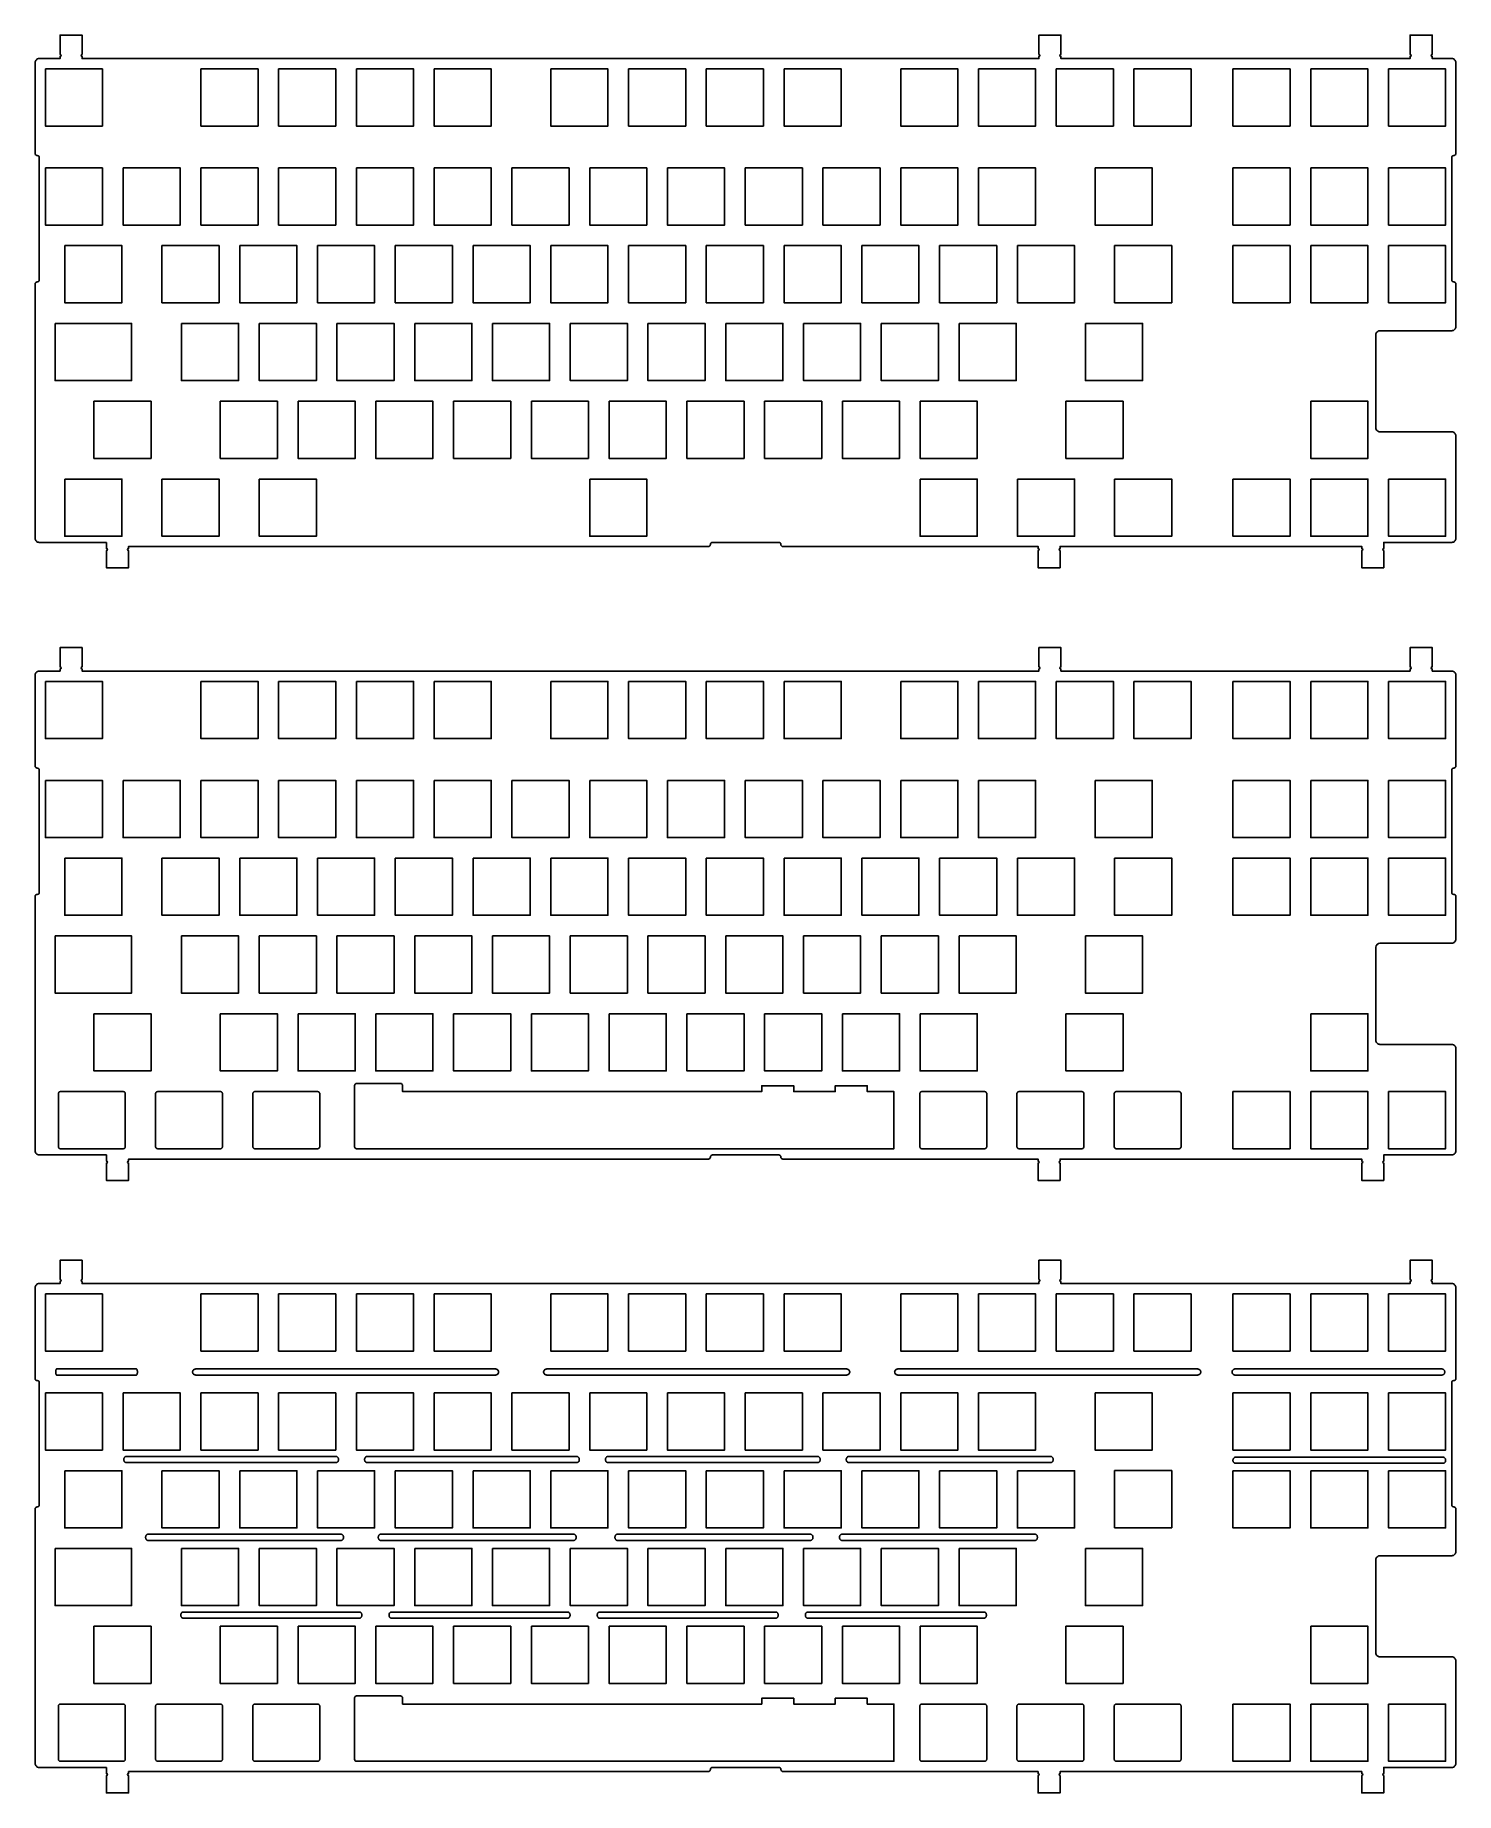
# Model space of a CAD drawing. Extents: x 98 to 446, y -213 to 217.
import ezdxf

# ---------------------------------------------------------------- set-up
doc = ezdxf.new("R2010")
doc.units = 0
doc.layers.get('0').update_dxf_attribs({"linetype": 'CONTINUOUS'})

msp = doc.modelspace()

# ---------------------------------------------------------------- linework, layer by layer
for points in [[(115.384094, 93.043182), (98.909485, 93.043182, -0.414214), (97.909485, 94.043182), (97.909485, 156.35321, -0.414199), (98.409485, 156.85321), (98.42218, 156.85321, 0.414199), (98.92218, 157.35321), (98.92218, 187.273193, 0.414199), (98.42218, 187.773193), (98.409485, 187.773193, -0.414199), (97.909485, 188.273193), (97.909485, 210.543182, -0.414214), (98.909485, 211.543182), (104.009094, 211.543182), (104.009094, 212.043182, 1), (104.009094, 212.543182), (104.009094, 217.268219), (109.409485, 217.268219), (109.409485, 212.543182, 1), (109.409485, 212.043182), (109.409485, 211.543182), (343.809875, 211.543182), (343.809875, 212.043182, 1), (343.809875, 212.543182), (343.809875, 217.268219), (349.20929, 217.268219), (349.20929, 212.543182, 1), (349.20929, 212.043182), (349.20929, 211.543182), (434.759094, 211.543182), (434.759094, 212.043182, 1), (434.759094, 212.543182), (434.759094, 217.268219), (440.159485, 217.268219), (440.159485, 212.543182, 1), (440.159485, 212.043182), (440.159485, 211.543182), (444.95929, 211.543182, -0.414214), (445.95929, 210.543182), (445.95929, 188.273193, -0.414199), (445.45929, 187.773193), (445.446594, 187.773193, 0.414199), (444.946594, 187.273193), (444.946594, 157.35321, 0.414199), (445.446594, 156.85321), (445.45929, 156.85321, -0.414199), (445.95929, 156.35321), (445.95929, 145.898193, -0.414214), (444.95929, 144.898193), (427.35968, 144.898193, 0.414214), (426.35968, 143.898193), (426.35968, 121.118195, 0.414214), (427.35968, 120.118195), (444.95929, 120.118195, -0.414214), (445.95929, 119.118195), (445.95929, 94.043182, -0.414214), (444.95929, 93.043182), (428.309875, 93.043182), (428.309875, 91.543182, 1), (428.309875, 91.043182), (428.309875, 86.818207), (422.909485, 86.818207), (422.909485, 91.043182, 1), (422.909485, 91.543182), (422.909485, 92.043182), (348.997375, 92.043182), (348.997375, 91.543182, 1), (348.997375, 91.043182), (348.997375, 86.818207), (343.596985, 86.818207), (343.596985, 91.043182, 1), (343.596985, 91.543182), (343.596985, 92.043182), (281.093079, 92.043182, -0.414214), (280.593079, 92.543182), (280.593079, 92.555695, 0.414214), (280.093079, 93.055695), (263.843079, 93.055695, 0.414214), (263.343079, 92.555695), (263.343079, 92.543182, -0.414214), (262.843079, 92.043182), (120.784485, 92.043182), (120.784485, 91.543182, 1), (120.784485, 91.043182), (120.784485, 86.818207), (115.384094, 86.818207), (115.384094, 91.043182, 1), (115.384094, 91.543182), (115.384094, 93.043182)], [(115.384094, -56.956818), (98.909485, -56.956818, -0.414214), (97.909485, -55.956818), (97.909485, 6.35321, -0.414213), (98.409485, 6.85321), (98.42218, 6.85321, 0.414213), (98.92218, 7.35321), (98.92218, 37.273193, 0.414214), (98.42218, 37.773193), (98.409485, 37.773193, -0.414214), (97.909485, 38.273193), (97.909485, 60.543182, -0.414214), (98.909485, 61.543182), (104.009094, 61.543182), (104.009094, 62.043182, 1), (104.009094, 62.543182), (104.009094, 67.268219), (109.409485, 67.268219), (109.409485, 62.543182, 1), (109.409485, 62.043182), (109.409485, 61.543182), (343.809875, 61.543182), (343.809875, 62.043182, 1), (343.809875, 62.543182), (343.809875, 67.268219), (349.20929, 67.268219), (349.20929, 62.543182, 1), (349.20929, 62.043182), (349.20929, 61.543182), (434.759094, 61.543182), (434.759094, 62.043182, 1), (434.759094, 62.543182), (434.759094, 67.268219), (440.159485, 67.268219), (440.159485, 62.543182, 1), (440.159485, 62.043182), (440.159485, 61.543182), (444.95929, 61.543182, -0.414214), (445.95929, 60.543182), (445.95929, 38.273193, -0.414214), (445.45929, 37.773193), (445.446594, 37.773193, 0.414214), (444.946594, 37.273193), (444.946594, 7.35321, 0.414213), (445.446594, 6.85321), (445.45929, 6.85321, -0.414213), (445.95929, 6.35321), (445.95929, -4.101807, -0.414214), (444.95929, -5.101807), (427.35968, -5.101807, 0.414213), (426.35968, -6.101807), (426.35968, -28.881805, 0.414214), (427.35968, -29.881805), (444.95929, -29.881805, -0.414214), (445.95929, -30.881805), (445.95929, -55.956818, -0.414214), (444.95929, -56.956818), (428.309875, -56.956818), (428.309875, -58.456818, 1), (428.309875, -58.956818), (428.309875, -63.181793), (422.909485, -63.181793), (422.909485, -58.956818, 1), (422.909485, -58.456818), (422.909485, -57.956818), (348.997375, -57.956818), (348.997375, -58.456818, 1), (348.997375, -58.956818), (348.997375, -63.181793), (343.596985, -63.181793), (343.596985, -58.956818, 1), (343.596985, -58.456818), (343.596985, -57.956818), (281.093079, -57.956818, -0.414214), (280.593079, -57.456818), (280.593079, -57.444305, 0.414214), (280.093079, -56.944305), (263.843079, -56.944305, 0.414214), (263.343079, -57.444305), (263.343079, -57.456818, -0.414214), (262.843079, -57.956818), (120.784485, -57.956818), (120.784485, -58.456818, 1), (120.784485, -58.956818), (120.784485, -63.181793), (115.384094, -63.181793), (115.384094, -58.956818, 1), (115.384094, -58.456818), (115.384094, -56.956818)], [(187.428101, -55.450592), (222.669922, -55.463226), (272.98645, -55.463226), (286.854858, -55.463226), (293.90918, -55.463226), (296.341827, -55.463226), (301.837219, -55.463226), (308.308105, -55.463226), (308.308105, -41.463837), (301.759766, -41.463837), (301.759766, -40.013641), (293.90918, -40.013641), (293.90918, -41.463837), (283.746094, -41.463837), (283.746094, -40.013641), (275.89502, -40.013641), (275.89502, -41.462372), (261.137085, -41.463715), (200.044678, -41.462372), (187.928101, -41.460815), (187.928101, -39.950592, 0.414213), (187.428101, -39.450592), (176.671844, -39.450592, 0.414215), (176.171844, -39.950592), (176.171844, -54.950592, 0.414213), (176.671844, -55.450592), (187.428101, -55.450592)], [(115.384094, -206.956818), (98.909485, -206.956818, -0.414214), (97.909485, -205.956818), (97.909485, -143.64679, -0.414199), (98.409485, -143.14679), (98.42218, -143.14679, 0.414199), (98.92218, -142.64679), (98.92218, -112.726807, 0.414214), (98.42218, -112.226807), (98.409485, -112.226807, -0.414214), (97.909485, -111.726807), (97.909485, -89.456818, -0.414214), (98.909485, -88.456818), (104.009094, -88.456818), (104.009094, -87.956818, 1), (104.009094, -87.456818), (104.009094, -82.731781), (109.409485, -82.731781), (109.409485, -87.456818, 1), (109.409485, -87.956818), (109.409485, -88.456818), (343.809875, -88.456818), (343.809875, -87.956818, 1), (343.809875, -87.456818), (343.809875, -82.731781), (349.20929, -82.731781), (349.20929, -87.456818, 1), (349.20929, -87.956818), (349.20929, -88.456818), (434.759094, -88.456818), (434.759094, -87.956818, 1), (434.759094, -87.456818), (434.759094, -82.731781), (440.159485, -82.731781), (440.159485, -87.456818, 1), (440.159485, -87.956818), (440.159485, -88.456818), (444.95929, -88.456818, -0.414214), (445.95929, -89.456818), (445.95929, -111.726807, -0.414214), (445.45929, -112.226807), (445.446594, -112.226807, 0.414214), (444.946594, -112.726807), (444.946594, -142.64679, 0.414199), (445.446594, -143.14679), (445.45929, -143.14679, -0.414199), (445.95929, -143.64679), (445.95929, -154.101807, -0.414214), (444.95929, -155.101807), (427.35968, -155.101807, 0.414214), (426.35968, -156.101807), (426.35968, -178.881805, 0.414214), (427.35968, -179.881805), (444.95929, -179.881805, -0.414214), (445.95929, -180.881805), (445.95929, -205.956818, -0.414214), (444.95929, -206.956818), (428.309875, -206.956818), (428.309875, -208.456818, 1), (428.309875, -208.956818), (428.309875, -213.181793), (422.909485, -213.181793), (422.909485, -208.956818, 1), (422.909485, -208.456818), (422.909485, -207.956818), (348.997375, -207.956818), (348.997375, -208.456818, 1), (348.997375, -208.956818), (348.997375, -213.181793), (343.596985, -213.181793), (343.596985, -208.956818, 1), (343.596985, -208.456818), (343.596985, -207.956818), (281.093079, -207.956818, -0.414199), (280.593079, -207.456818), (280.593079, -207.444305, 0.414199), (280.093079, -206.944305), (263.843079, -206.944305, 0.414199), (263.343079, -207.444305), (263.343079, -207.456818, -0.414199), (262.843079, -207.956818), (120.784485, -207.956818), (120.784485, -208.456818, 1), (120.784485, -208.956818), (120.784485, -213.181793), (115.384094, -213.181793), (115.384094, -208.956818, 1), (115.384094, -208.456818), (115.384094, -206.956818)], [(187.428101, -205.450592), (222.669922, -205.463226), (272.98645, -205.463226), (286.854858, -205.463226), (293.90918, -205.463226), (296.341827, -205.463226), (301.837219, -205.463226), (308.308105, -205.463226), (308.308105, -191.463837), (301.759766, -191.463837), (301.759766, -190.013641), (293.90918, -190.013641), (293.90918, -191.463837), (283.746094, -191.463837), (283.746094, -190.013641), (275.89502, -190.013641), (275.89502, -191.462372), (261.137085, -191.463715), (200.044678, -191.462372), (187.928101, -191.460815), (187.928101, -189.950592, 0.414229), (187.428101, -189.450592), (176.671844, -189.450592, 0.414201), (176.171844, -189.950592), (176.171844, -204.950592, 0.414228), (176.671844, -205.450592), (187.428101, -205.450592)]]:
    msp.add_lwpolyline(points, format="xyb")
for points in [[(100.409485, 209.018188), (114.409485, 209.018188), (114.409485, 195.018188), (100.409485, 195.018188), (100.409485, 209.018188)], [(138.509094, 209.018188), (152.509094, 209.018188), (152.509094, 195.018188), (138.509094, 195.018188), (138.509094, 209.018188)], [(157.559875, 209.018188), (171.559875, 209.018188), (171.559875, 195.018188), (157.559875, 195.018188), (157.559875, 209.018188)], [(176.60968, 209.018188), (190.60968, 209.018188), (190.60968, 195.018188), (176.60968, 195.018188), (176.60968, 209.018188)], [(195.659485, 209.018188), (209.659485, 209.018188), (209.659485, 195.018188), (195.659485, 195.018188), (195.659485, 209.018188)], [(224.23468, 209.018188), (238.23468, 209.018188), (238.23468, 195.018188), (224.23468, 195.018188), (224.23468, 209.018188)], [(243.284485, 209.018188), (257.284485, 209.018188), (257.284485, 195.018188), (243.284485, 195.018188), (243.284485, 209.018188)], [(262.33429, 209.018188), (276.33429, 209.018188), (276.33429, 195.018188), (262.33429, 195.018188), (262.33429, 209.018188)], [(281.384094, 209.018188), (295.384094, 209.018188), (295.384094, 195.018188), (281.384094, 195.018188), (281.384094, 209.018188)], [(309.95929, 209.018188), (323.95929, 209.018188), (323.95929, 195.018188), (309.95929, 195.018188), (309.95929, 209.018188)], [(329.009094, 209.018188), (343.009094, 209.018188), (343.009094, 195.018188), (329.009094, 195.018188), (329.009094, 209.018188)], [(348.059875, 209.018188), (362.059875, 209.018188), (362.059875, 195.018188), (348.059875, 195.018188), (348.059875, 209.018188)], [(367.10968, 209.018188), (381.10968, 209.018188), (381.10968, 195.018188), (367.10968, 195.018188), (367.10968, 209.018188)], [(391.35968, 209.018188), (405.35968, 209.018188), (405.35968, 195.018188), (391.35968, 195.018188), (391.35968, 209.018188)], [(410.409485, 209.018188), (424.409485, 209.018188), (424.409485, 195.018188), (410.409485, 195.018188), (410.409485, 209.018188)], [(429.45929, 209.018188), (443.45929, 209.018188), (443.45929, 195.018188), (429.45929, 195.018188), (429.45929, 209.018188)], [(100.409485, 184.768188), (114.409485, 184.768188), (114.409485, 170.768188), (100.409485, 170.768188), (100.409485, 184.768188)], [(119.45929, 184.768188), (133.45929, 184.768188), (133.45929, 170.768188), (119.45929, 170.768188), (119.45929, 184.768188)], [(138.509094, 184.768188), (152.509094, 184.768188), (152.509094, 170.768188), (138.509094, 170.768188), (138.509094, 184.768188)], [(157.559875, 184.768188), (171.559875, 184.768188), (171.559875, 170.768188), (157.559875, 170.768188), (157.559875, 184.768188)], [(176.60968, 184.768188), (190.60968, 184.768188), (190.60968, 170.768188), (176.60968, 170.768188), (176.60968, 184.768188)], [(195.659485, 184.768188), (209.659485, 184.768188), (209.659485, 170.768188), (195.659485, 170.768188), (195.659485, 184.768188)], [(214.70929, 184.768188), (228.70929, 184.768188), (228.70929, 170.768188), (214.70929, 170.768188), (214.70929, 184.768188)], [(233.759094, 184.768188), (247.759094, 184.768188), (247.759094, 170.768188), (233.759094, 170.768188), (233.759094, 184.768188)], [(252.809875, 184.768188), (266.809875, 184.768188), (266.809875, 170.768188), (252.809875, 170.768188), (252.809875, 184.768188)], [(271.85968, 184.768188), (285.85968, 184.768188), (285.85968, 170.768188), (271.85968, 170.768188), (271.85968, 184.768188)], [(290.909485, 184.768188), (304.909485, 184.768188), (304.909485, 170.768188), (290.909485, 170.768188), (290.909485, 184.768188)], [(309.95929, 184.768188), (323.95929, 184.768188), (323.95929, 170.768188), (309.95929, 170.768188), (309.95929, 184.768188)], [(329.009094, 184.768188), (343.009094, 184.768188), (343.009094, 170.768188), (329.009094, 170.768188), (329.009094, 184.768188)], [(357.58429, 184.768188), (371.58429, 184.768188), (371.58429, 170.768188), (357.58429, 170.768188), (357.58429, 184.768188)], [(391.35968, 184.768188), (405.35968, 184.768188), (405.35968, 170.768188), (391.35968, 170.768188), (391.35968, 184.768188)], [(410.409485, 184.768188), (424.409485, 184.768188), (424.409485, 170.768188), (410.409485, 170.768188), (410.409485, 184.768188)], [(429.45929, 184.768188), (443.45929, 184.768188), (443.45929, 170.768188), (429.45929, 170.768188), (429.45929, 184.768188)], [(105.17218, 165.718201), (119.17218, 165.718201), (119.17218, 151.718201), (105.17218, 151.718201), (105.17218, 165.718201)], [(128.98468, 165.718201), (142.98468, 165.718201), (142.98468, 151.718201), (128.98468, 151.718201), (128.98468, 165.718201)], [(148.034485, 165.718201), (162.034485, 165.718201), (162.034485, 151.718201), (148.034485, 151.718201), (148.034485, 165.718201)], [(167.08429, 165.718201), (181.08429, 165.718201), (181.08429, 151.718201), (167.08429, 151.718201), (167.08429, 165.718201)], [(186.134094, 165.718201), (200.134094, 165.718201), (200.134094, 151.718201), (186.134094, 151.718201), (186.134094, 165.718201)], [(205.184875, 165.718201), (219.184875, 165.718201), (219.184875, 151.718201), (205.184875, 151.718201), (205.184875, 165.718201)], [(224.23468, 165.718201), (238.23468, 165.718201), (238.23468, 151.718201), (224.23468, 151.718201), (224.23468, 165.718201)], [(243.284485, 165.718201), (257.284485, 165.718201), (257.284485, 151.718201), (243.284485, 151.718201), (243.284485, 165.718201)], [(262.33429, 165.718201), (276.33429, 165.718201), (276.33429, 151.718201), (262.33429, 151.718201), (262.33429, 165.718201)], [(281.384094, 165.718201), (295.384094, 165.718201), (295.384094, 151.718201), (281.384094, 151.718201), (281.384094, 165.718201)], [(300.434875, 165.718201), (314.434875, 165.718201), (314.434875, 151.718201), (300.434875, 151.718201), (300.434875, 165.718201)], [(319.48468, 165.718201), (333.48468, 165.718201), (333.48468, 151.718201), (319.48468, 151.718201), (319.48468, 165.718201)], [(338.534485, 165.718201), (352.534485, 165.718201), (352.534485, 151.718201), (338.534485, 151.718201), (338.534485, 165.718201)], [(362.346985, 165.71875), (376.346985, 165.71875), (376.346985, 151.71875), (362.346985, 151.71875), (362.346985, 165.71875)], [(391.35968, 165.718201), (405.35968, 165.718201), (405.35968, 151.718201), (391.35968, 151.718201), (391.35968, 165.718201)], [(410.409485, 165.718201), (424.409485, 165.718201), (424.409485, 151.718201), (410.409485, 151.718201), (410.409485, 165.718201)], [(429.45929, 165.718201), (443.45929, 165.718201), (443.45929, 151.718201), (429.45929, 151.718201), (429.45929, 165.718201)], [(102.790344, 146.668182), (121.55304, 146.668182), (121.55304, 132.668182), (102.790344, 132.668182), (102.790344, 146.668182)], [(133.747375, 146.668182), (147.747375, 146.668182), (147.747375, 132.668182), (133.747375, 132.668182), (133.747375, 146.668182)], [(152.79718, 146.668182), (166.79718, 146.668182), (166.79718, 132.668182), (152.79718, 132.668182), (152.79718, 146.668182)], [(171.846985, 146.668182), (185.846985, 146.668182), (185.846985, 132.668182), (171.846985, 132.668182), (171.846985, 146.668182)], [(190.89679, 146.668182), (204.89679, 146.668182), (204.89679, 132.668182), (190.89679, 132.668182), (190.89679, 146.668182)], [(209.946594, 146.668182), (223.946594, 146.668182), (223.946594, 132.668182), (209.946594, 132.668182), (209.946594, 146.668182)], [(228.997375, 146.668182), (242.997375, 146.668182), (242.997375, 132.668182), (228.997375, 132.668182), (228.997375, 146.668182)], [(248.04718, 146.668182), (262.04718, 146.668182), (262.04718, 132.668182), (248.04718, 132.668182), (248.04718, 146.668182)], [(267.096985, 146.668182), (281.096985, 146.668182), (281.096985, 132.668182), (267.096985, 132.668182), (267.096985, 146.668182)], [(286.14679, 146.668182), (300.14679, 146.668182), (300.14679, 132.668182), (286.14679, 132.668182), (286.14679, 146.668182)], [(305.196594, 146.668182), (319.196594, 146.668182), (319.196594, 132.668182), (305.196594, 132.668182), (305.196594, 146.668182)], [(324.247375, 146.668182), (338.247375, 146.668182), (338.247375, 132.668182), (324.247375, 132.668182), (324.247375, 146.668182)], [(355.20343, 146.668182), (369.20343, 146.668182), (369.20343, 132.668182), (355.20343, 132.668182), (355.20343, 146.668182)], [(112.315735, 127.618195), (126.315735, 127.618195), (126.315735, 113.618195), (112.315735, 113.618195), (112.315735, 127.618195)], [(143.27179, 127.618195), (157.27179, 127.618195), (157.27179, 113.618195), (143.27179, 113.618195), (143.27179, 127.618195)], [(162.321594, 127.618195), (176.321594, 127.618195), (176.321594, 113.618195), (162.321594, 113.618195), (162.321594, 127.618195)], [(181.372375, 127.618195), (195.372375, 127.618195), (195.372375, 113.618195), (181.372375, 113.618195), (181.372375, 127.618195)], [(200.42218, 127.618195), (214.42218, 127.618195), (214.42218, 113.618195), (200.42218, 113.618195), (200.42218, 127.618195)], [(219.471985, 127.618195), (233.471985, 127.618195), (233.471985, 113.618195), (219.471985, 113.618195), (219.471985, 127.618195)], [(238.52179, 127.618195), (252.52179, 127.618195), (252.52179, 113.618195), (238.52179, 113.618195), (238.52179, 127.618195)], [(257.571594, 127.618195), (271.571594, 127.618195), (271.571594, 113.618195), (257.571594, 113.618195), (257.571594, 127.618195)], [(276.622375, 127.618195), (290.622375, 127.618195), (290.622375, 113.618195), (276.622375, 113.618195), (276.622375, 127.618195)], [(295.67218, 127.618195), (309.67218, 127.618195), (309.67218, 113.618195), (295.67218, 113.618195), (295.67218, 127.618195)], [(314.721985, 127.618195), (328.721985, 127.618195), (328.721985, 113.618195), (314.721985, 113.618195), (314.721985, 127.618195)], [(350.440735, 127.618195), (364.440735, 127.618195), (364.440735, 113.618195), (350.440735, 113.618195), (350.440735, 127.618195)], [(410.409485, 127.618195), (424.409485, 127.618195), (424.409485, 113.618195), (410.409485, 113.618195), (410.409485, 127.618195)], [(105.17218, 108.568176), (119.17218, 108.568176), (119.17218, 94.568176), (105.17218, 94.568176), (105.17218, 108.568176)], [(128.98468, 108.568207), (142.98468, 108.568207), (142.98468, 94.568207), (128.98468, 94.568207), (128.98468, 108.568207)], [(152.79718, 108.568207), (166.79718, 108.568207), (166.79718, 94.568207), (152.79718, 94.568207), (152.79718, 108.568207)], [(233.759094, 108.568207), (247.759094, 108.568207), (247.759094, 94.568207), (233.759094, 94.568207), (233.759094, 108.568207)], [(314.721985, 108.568207), (328.721985, 108.568207), (328.721985, 94.568207), (314.721985, 94.568207), (314.721985, 108.568207)], [(338.534485, 108.568207), (352.534485, 108.568207), (352.534485, 94.568207), (338.534485, 94.568207), (338.534485, 108.568207)], [(362.346985, 108.568207), (376.346985, 108.568207), (376.346985, 94.568207), (362.346985, 94.568207), (362.346985, 108.568207)], [(391.35968, 108.568207), (405.35968, 108.568207), (405.35968, 94.568207), (391.35968, 94.568207), (391.35968, 108.568207)], [(410.409485, 108.568207), (424.409485, 108.568207), (424.409485, 94.568207), (410.409485, 94.568207), (410.409485, 108.568207)], [(429.45929, 108.568207), (443.45929, 108.568207), (443.45929, 94.568207), (429.45929, 94.568207), (429.45929, 108.568207)], [(100.409485, 59.018188), (114.409485, 59.018188), (114.409485, 45.018188), (100.409485, 45.018188), (100.409485, 59.018188)], [(138.509094, 59.018188), (152.509094, 59.018188), (152.509094, 45.018188), (138.509094, 45.018188), (138.509094, 59.018188)], [(157.559875, 59.018188), (171.559875, 59.018188), (171.559875, 45.018188), (157.559875, 45.018188), (157.559875, 59.018188)], [(176.60968, 59.018188), (190.60968, 59.018188), (190.60968, 45.018188), (176.60968, 45.018188), (176.60968, 59.018188)], [(195.659485, 59.018188), (209.659485, 59.018188), (209.659485, 45.018188), (195.659485, 45.018188), (195.659485, 59.018188)], [(224.23468, 59.018188), (238.23468, 59.018188), (238.23468, 45.018188), (224.23468, 45.018188), (224.23468, 59.018188)], [(243.284485, 59.018188), (257.284485, 59.018188), (257.284485, 45.018188), (243.284485, 45.018188), (243.284485, 59.018188)], [(262.33429, 59.018188), (276.33429, 59.018188), (276.33429, 45.018188), (262.33429, 45.018188), (262.33429, 59.018188)], [(281.384094, 59.018188), (295.384094, 59.018188), (295.384094, 45.018188), (281.384094, 45.018188), (281.384094, 59.018188)], [(309.95929, 59.018188), (323.95929, 59.018188), (323.95929, 45.018188), (309.95929, 45.018188), (309.95929, 59.018188)], [(329.009094, 59.018188), (343.009094, 59.018188), (343.009094, 45.018188), (329.009094, 45.018188), (329.009094, 59.018188)], [(348.059875, 59.018188), (362.059875, 59.018188), (362.059875, 45.018188), (348.059875, 45.018188), (348.059875, 59.018188)], [(367.10968, 59.018188), (381.10968, 59.018188), (381.10968, 45.018188), (367.10968, 45.018188), (367.10968, 59.018188)], [(391.35968, 59.018188), (405.35968, 59.018188), (405.35968, 45.018188), (391.35968, 45.018188), (391.35968, 59.018188)], [(410.409485, 59.018188), (424.409485, 59.018188), (424.409485, 45.018188), (410.409485, 45.018188), (410.409485, 59.018188)], [(429.45929, 59.018188), (443.45929, 59.018188), (443.45929, 45.018188), (429.45929, 45.018188), (429.45929, 59.018188)], [(100.409485, 34.768188), (114.409485, 34.768188), (114.409485, 20.768188), (100.409485, 20.768188), (100.409485, 34.768188)], [(119.45929, 34.768188), (133.45929, 34.768188), (133.45929, 20.768188), (119.45929, 20.768188), (119.45929, 34.768188)], [(138.509094, 34.768188), (152.509094, 34.768188), (152.509094, 20.768188), (138.509094, 20.768188), (138.509094, 34.768188)], [(157.559875, 34.768188), (171.559875, 34.768188), (171.559875, 20.768188), (157.559875, 20.768188), (157.559875, 34.768188)], [(176.60968, 34.768188), (190.60968, 34.768188), (190.60968, 20.768188), (176.60968, 20.768188), (176.60968, 34.768188)], [(195.659485, 34.768188), (209.659485, 34.768188), (209.659485, 20.768188), (195.659485, 20.768188), (195.659485, 34.768188)], [(214.70929, 34.768188), (228.70929, 34.768188), (228.70929, 20.768188), (214.70929, 20.768188), (214.70929, 34.768188)], [(233.759094, 34.768188), (247.759094, 34.768188), (247.759094, 20.768188), (233.759094, 20.768188), (233.759094, 34.768188)], [(252.809875, 34.768188), (266.809875, 34.768188), (266.809875, 20.768188), (252.809875, 20.768188), (252.809875, 34.768188)], [(271.85968, 34.768188), (285.85968, 34.768188), (285.85968, 20.768188), (271.85968, 20.768188), (271.85968, 34.768188)], [(290.909485, 34.768188), (304.909485, 34.768188), (304.909485, 20.768188), (290.909485, 20.768188), (290.909485, 34.768188)], [(309.95929, 34.768188), (323.95929, 34.768188), (323.95929, 20.768188), (309.95929, 20.768188), (309.95929, 34.768188)], [(329.009094, 34.768188), (343.009094, 34.768188), (343.009094, 20.768188), (329.009094, 20.768188), (329.009094, 34.768188)], [(357.58429, 34.768188), (371.58429, 34.768188), (371.58429, 20.768188), (357.58429, 20.768188), (357.58429, 34.768188)], [(391.35968, 34.768188), (405.35968, 34.768188), (405.35968, 20.768188), (391.35968, 20.768188), (391.35968, 34.768188)], [(410.409485, 34.768188), (424.409485, 34.768188), (424.409485, 20.768188), (410.409485, 20.768188), (410.409485, 34.768188)], [(429.45929, 34.768188), (443.45929, 34.768188), (443.45929, 20.768188), (429.45929, 20.768188), (429.45929, 34.768188)], [(105.17218, 15.718201), (119.17218, 15.718201), (119.17218, 1.718201), (105.17218, 1.718201), (105.17218, 15.718201)], [(128.98468, 15.718201), (142.98468, 15.718201), (142.98468, 1.718201), (128.98468, 1.718201), (128.98468, 15.718201)], [(148.034485, 15.718201), (162.034485, 15.718201), (162.034485, 1.718201), (148.034485, 1.718201), (148.034485, 15.718201)], [(167.08429, 15.718201), (181.08429, 15.718201), (181.08429, 1.718201), (167.08429, 1.718201), (167.08429, 15.718201)], [(186.134094, 15.718201), (200.134094, 15.718201), (200.134094, 1.718201), (186.134094, 1.718201), (186.134094, 15.718201)], [(205.184875, 15.718201), (219.184875, 15.718201), (219.184875, 1.718201), (205.184875, 1.718201), (205.184875, 15.718201)], [(224.23468, 15.718201), (238.23468, 15.718201), (238.23468, 1.718201), (224.23468, 1.718201), (224.23468, 15.718201)], [(243.284485, 15.718201), (257.284485, 15.718201), (257.284485, 1.718201), (243.284485, 1.718201), (243.284485, 15.718201)], [(262.33429, 15.718201), (276.33429, 15.718201), (276.33429, 1.718201), (262.33429, 1.718201), (262.33429, 15.718201)], [(281.384094, 15.718201), (295.384094, 15.718201), (295.384094, 1.718201), (281.384094, 1.718201), (281.384094, 15.718201)], [(300.434875, 15.718201), (314.434875, 15.718201), (314.434875, 1.718201), (300.434875, 1.718201), (300.434875, 15.718201)], [(319.48468, 15.718201), (333.48468, 15.718201), (333.48468, 1.718201), (319.48468, 1.718201), (319.48468, 15.718201)], [(338.534485, 15.718201), (352.534485, 15.718201), (352.534485, 1.718201), (338.534485, 1.718201), (338.534485, 15.718201)], [(362.346985, 15.71875), (376.346985, 15.71875), (376.346985, 1.71875), (362.346985, 1.71875), (362.346985, 15.71875)], [(391.35968, 15.718201), (405.35968, 15.718201), (405.35968, 1.718201), (391.35968, 1.718201), (391.35968, 15.718201)], [(410.409485, 15.718201), (424.409485, 15.718201), (424.409485, 1.718201), (410.409485, 1.718201), (410.409485, 15.718201)], [(429.45929, 15.718201), (443.45929, 15.718201), (443.45929, 1.718201), (429.45929, 1.718201), (429.45929, 15.718201)], [(102.790344, -3.331818), (121.55304, -3.331818), (121.55304, -17.331818), (102.790344, -17.331818), (102.790344, -3.331818)], [(133.747375, -3.331818), (147.747375, -3.331818), (147.747375, -17.331818), (133.747375, -17.331818), (133.747375, -3.331818)], [(152.79718, -3.331818), (166.79718, -3.331818), (166.79718, -17.331818), (152.79718, -17.331818), (152.79718, -3.331818)], [(171.846985, -3.331818), (185.846985, -3.331818), (185.846985, -17.331818), (171.846985, -17.331818), (171.846985, -3.331818)], [(190.89679, -3.331818), (204.89679, -3.331818), (204.89679, -17.331818), (190.89679, -17.331818), (190.89679, -3.331818)], [(209.946594, -3.331818), (223.946594, -3.331818), (223.946594, -17.331818), (209.946594, -17.331818), (209.946594, -3.331818)], [(228.997375, -3.331818), (242.997375, -3.331818), (242.997375, -17.331818), (228.997375, -17.331818), (228.997375, -3.331818)], [(248.04718, -3.331818), (262.04718, -3.331818), (262.04718, -17.331818), (248.04718, -17.331818), (248.04718, -3.331818)], [(267.096985, -3.331818), (281.096985, -3.331818), (281.096985, -17.331818), (267.096985, -17.331818), (267.096985, -3.331818)], [(286.14679, -3.331818), (300.14679, -3.331818), (300.14679, -17.331818), (286.14679, -17.331818), (286.14679, -3.331818)], [(305.196594, -3.331818), (319.196594, -3.331818), (319.196594, -17.331818), (305.196594, -17.331818), (305.196594, -3.331818)], [(324.247375, -3.331818), (338.247375, -3.331818), (338.247375, -17.331818), (324.247375, -17.331818), (324.247375, -3.331818)], [(355.20343, -3.331818), (369.20343, -3.331818), (369.20343, -17.331818), (355.20343, -17.331818), (355.20343, -3.331818)], [(112.315735, -22.381805), (126.315735, -22.381805), (126.315735, -36.381805), (112.315735, -36.381805), (112.315735, -22.381805)], [(143.27179, -22.381805), (157.27179, -22.381805), (157.27179, -36.381805), (143.27179, -36.381805), (143.27179, -22.381805)], [(162.321594, -22.381805), (176.321594, -22.381805), (176.321594, -36.381805), (162.321594, -36.381805), (162.321594, -22.381805)], [(181.372375, -22.381805), (195.372375, -22.381805), (195.372375, -36.381805), (181.372375, -36.381805), (181.372375, -22.381805)], [(200.42218, -22.381805), (214.42218, -22.381805), (214.42218, -36.381805), (200.42218, -36.381805), (200.42218, -22.381805)], [(219.471985, -22.381805), (233.471985, -22.381805), (233.471985, -36.381805), (219.471985, -36.381805), (219.471985, -22.381805)], [(238.52179, -22.381805), (252.52179, -22.381805), (252.52179, -36.381805), (238.52179, -36.381805), (238.52179, -22.381805)], [(257.571594, -22.381805), (271.571594, -22.381805), (271.571594, -36.381805), (257.571594, -36.381805), (257.571594, -22.381805)], [(276.622375, -22.381805), (290.622375, -22.381805), (290.622375, -36.381805), (276.622375, -36.381805), (276.622375, -22.381805)], [(295.67218, -22.381805), (309.67218, -22.381805), (309.67218, -36.381805), (295.67218, -36.381805), (295.67218, -22.381805)], [(314.721985, -22.381805), (328.721985, -22.381805), (328.721985, -36.381805), (314.721985, -36.381805), (314.721985, -22.381805)], [(350.440735, -22.381805), (364.440735, -22.381805), (364.440735, -36.381805), (350.440735, -36.381805), (350.440735, -22.381805)], [(410.409485, -22.381805), (424.409485, -22.381805), (424.409485, -36.381805), (410.409485, -36.381805), (410.409485, -22.381805)], [(119.996887, -41.944305), (119.996887, -41.869293), (119.971863, -41.794312), (119.971863, -41.794312), (119.946869, -41.719299), (119.896881, -41.644318), (119.896881, -41.644318), (119.846863, -41.594299), (119.796875, -41.544312), (119.796875, -41.544312), (119.721863, -41.494293), (119.646881, -41.469299), (119.646881, -41.469299), (119.571869, -41.444305), (119.496887, -41.444305), (104.096863, -41.444305), (104.096863, -41.444305), (104.021881, -41.444305), (103.946869, -41.469299), (103.946869, -41.469299), (103.871887, -41.494293), (103.821869, -41.544312), (103.821869, -41.544312), (103.746887, -41.594299), (103.696869, -41.644318), (103.696869, -41.644318), (103.671875, -41.719299), (103.621887, -41.794312), (103.621887, -41.794312), (103.621887, -41.869293), (103.596863, -41.944305), (103.596863, -54.944305), (103.596863, -54.944305), (103.621887, -55.019318), (103.621887, -55.094299), (103.621887, -55.094299), (103.671875, -55.169312), (103.696869, -55.244293), (103.696869, -55.244293), (103.746887, -55.294312), (103.821869, -55.344299), (103.821869, -55.344299), (103.871887, -55.394318), (103.946869, -55.419312), (103.946869, -55.419312), (104.021881, -55.444305), (104.096863, -55.444305), (119.496887, -55.444305), (119.496887, -55.444305), (119.571869, -55.444305), (119.646881, -55.419312), (119.646881, -55.419312), (119.721863, -55.394318), (119.796875, -55.344299), (119.796875, -55.344299), (119.846863, -55.294312), (119.896881, -55.244293), (119.896881, -55.244293), (119.946869, -55.169312), (119.971863, -55.094299), (119.971863, -55.094299), (119.996887, -55.019318), (119.996887, -54.944305), (119.996887, -41.944305)], [(143.296921, -41.444305), (143.371933, -41.444305), (143.446915, -41.469299), (143.446915, -41.469299), (143.521927, -41.494293), (143.596909, -41.544312), (143.596909, -41.544312), (143.646927, -41.594299), (143.696915, -41.644318), (143.696915, -41.644318), (143.746933, -41.719299), (143.771927, -41.794312), (143.771927, -41.794312), (143.796921, -41.869293), (143.796921, -41.944305), (143.796921, -54.944305), (143.796921, -54.944305), (143.796921, -55.019318), (143.771927, -55.094299), (143.771927, -55.094299), (143.746933, -55.169312), (143.696915, -55.244293), (143.696915, -55.244293), (143.646927, -55.294312), (143.596909, -55.344299), (143.596909, -55.344299), (143.521927, -55.394318), (143.446915, -55.419312), (143.446915, -55.419312), (143.371933, -55.444305), (143.296921, -55.444305), (127.921875, -55.444305), (127.921875, -55.444305), (127.846863, -55.444305), (127.771881, -55.419312), (127.771881, -55.419312), (127.696869, -55.394318), (127.621887, -55.344299), (127.621887, -55.344299), (127.571869, -55.294312), (127.521881, -55.244293), (127.521881, -55.244293), (127.471863, -55.169312), (127.446869, -55.094299), (127.446869, -55.094299), (127.421875, -55.019318), (127.421875, -54.944305), (127.421875, -41.944305), (127.421875, -41.944305), (127.421875, -41.869293), (127.446869, -41.794312), (127.446869, -41.794312), (127.471863, -41.719299), (127.521881, -41.644318), (127.521881, -41.644318), (127.571869, -41.594299), (127.621887, -41.544312), (127.621887, -41.544312), (127.696869, -41.494293), (127.771881, -41.469299), (127.771881, -41.469299), (127.846863, -41.444305), (127.921875, -41.444305), (143.296921, -41.444305)], [(151.721909, -55.444305), (151.646927, -55.444305), (151.571915, -55.419312), (151.571915, -55.419312), (151.496933, -55.394318), (151.446915, -55.344299), (151.446915, -55.344299), (151.371933, -55.294312), (151.321915, -55.244293), (151.321915, -55.244293), (151.296921, -55.169312), (151.246933, -55.094299), (151.246933, -55.094299), (151.246933, -55.019318), (151.221909, -54.944305), (151.221909, -41.944305), (151.221909, -41.944305), (151.246933, -41.869293), (151.246933, -41.794312), (151.246933, -41.794312), (151.296921, -41.719299), (151.321915, -41.644318), (151.321915, -41.644318), (151.371933, -41.594299), (151.446915, -41.544312), (151.446915, -41.544312), (151.496933, -41.494293), (151.571915, -41.469299), (151.571915, -41.469299), (151.646927, -41.444305), (151.721909, -41.444305), (167.121933, -41.444305), (167.121933, -41.444305), (167.196915, -41.444305), (167.271927, -41.469299), (167.271927, -41.469299), (167.346909, -41.494293), (167.421921, -41.544312), (167.421921, -41.544312), (167.471909, -41.594299), (167.521927, -41.644318), (167.521927, -41.644318), (167.571915, -41.719299), (167.596909, -41.794312), (167.596909, -41.794312), (167.621933, -41.869293), (167.621933, -41.944305), (167.621933, -54.944305), (167.621933, -54.944305), (167.621933, -55.019318), (167.596909, -55.094299), (167.596909, -55.094299), (167.571915, -55.169312), (167.521927, -55.244293), (167.521927, -55.244293), (167.471909, -55.294312), (167.421921, -55.344299), (167.421921, -55.344299), (167.346909, -55.394318), (167.271927, -55.419312), (167.271927, -55.419312), (167.196915, -55.444305), (167.121933, -55.444305), (151.721909, -55.444305)], [(330.521881, -41.444305), (330.596893, -41.444305), (330.671906, -41.469299), (330.671906, -41.469299), (330.746857, -41.494293), (330.821869, -41.544312), (330.821869, -41.544312), (330.871857, -41.594299), (330.921906, -41.644318), (330.921906, -41.644318), (330.971893, -41.719299), (330.996857, -41.794312), (330.996857, -41.794312), (331.021881, -41.869293), (331.021881, -41.944305), (331.021881, -54.944305), (331.021881, -54.944305), (331.021881, -55.019318), (330.996857, -55.094299), (330.996857, -55.094299), (330.971893, -55.169312), (330.921906, -55.244293), (330.921906, -55.244293), (330.871857, -55.294312), (330.821869, -55.344299), (330.821869, -55.344299), (330.746857, -55.394318), (330.671906, -55.419312), (330.671906, -55.419312), (330.596893, -55.444305), (330.521881, -55.444305), (315.146881, -55.444305), (315.146881, -55.444305), (315.071869, -55.444305), (314.996857, -55.419312), (314.996857, -55.419312), (314.921906, -55.394318), (314.846893, -55.344299), (314.846893, -55.344299), (314.796906, -55.294312), (314.746857, -55.244293), (314.746857, -55.244293), (314.696869, -55.169312), (314.671906, -55.094299), (314.671906, -55.094299), (314.646881, -55.019318), (314.646881, -54.944305), (314.646881, -41.944305), (314.646881, -41.944305), (314.646881, -41.869293), (314.671906, -41.794312), (314.671906, -41.794312), (314.696869, -41.719299), (314.746857, -41.644318), (314.746857, -41.644318), (314.796906, -41.594299), (314.846893, -41.544312), (314.846893, -41.544312), (314.921906, -41.494293), (314.996857, -41.469299), (314.996857, -41.469299), (315.071869, -41.444305), (315.146881, -41.444305), (330.521881, -41.444305)], [(338.946869, -55.444305), (338.871857, -55.444305), (338.796906, -55.419312), (338.796906, -55.419312), (338.721893, -55.394318), (338.646881, -55.344299), (338.646881, -55.344299), (338.596893, -55.294312), (338.546906, -55.244293), (338.546906, -55.244293), (338.496857, -55.169312), (338.471893, -55.094299), (338.471893, -55.094299), (338.446869, -55.019318), (338.446869, -54.944305), (338.446869, -41.944305), (338.446869, -41.944305), (338.446869, -41.869293), (338.471893, -41.794312), (338.471893, -41.794312), (338.496857, -41.719299), (338.546906, -41.644318), (338.546906, -41.644318), (338.596893, -41.594299), (338.646881, -41.544312), (338.646881, -41.544312), (338.721893, -41.494293), (338.796906, -41.469299), (338.796906, -41.469299), (338.871857, -41.444305), (338.946869, -41.444305), (354.321869, -41.444305), (354.321869, -41.444305), (354.421906, -41.444305), (354.496857, -41.469299), (354.496857, -41.469299), (354.571869, -41.494293), (354.621857, -41.544312), (354.621857, -41.544312), (354.696869, -41.594299), (354.746857, -41.644318), (354.746857, -41.644318), (354.771881, -41.719299), (354.821869, -41.794312), (354.821869, -41.794312), (354.821869, -41.869293), (354.821869, -41.944305), (354.821869, -54.944305), (354.821869, -54.944305), (354.821869, -55.019318), (354.821869, -55.094299), (354.821869, -55.094299), (354.771881, -55.169312), (354.746857, -55.244293), (354.746857, -55.244293), (354.696869, -55.294312), (354.621857, -55.344299), (354.621857, -55.344299), (354.571869, -55.394318), (354.496857, -55.419312), (354.496857, -55.419312), (354.421906, -55.444305), (354.321869, -55.444305), (338.946869, -55.444305)], [(378.646881, -54.944305), (378.646881, -55.019318), (378.621857, -55.094299), (378.621857, -55.094299), (378.596893, -55.169312), (378.546906, -55.244293), (378.546906, -55.244293), (378.496857, -55.294312), (378.446869, -55.344299), (378.446869, -55.344299), (378.371857, -55.394318), (378.296906, -55.419312), (378.296906, -55.419312), (378.221893, -55.444305), (378.146881, -55.444305), (362.771881, -55.444305), (362.771881, -55.444305), (362.696869, -55.444305), (362.621857, -55.419312), (362.621857, -55.419312), (362.546906, -55.394318), (362.471893, -55.344299), (362.471893, -55.344299), (362.421906, -55.294312), (362.371857, -55.244293), (362.371857, -55.244293), (362.321869, -55.169312), (362.296906, -55.094299), (362.296906, -55.094299), (362.271881, -55.019318), (362.271881, -54.944305), (362.271881, -41.944305), (362.271881, -41.944305), (362.271881, -41.869293), (362.296906, -41.794312), (362.296906, -41.794312), (362.321869, -41.719299), (362.371857, -41.644318), (362.371857, -41.644318), (362.421906, -41.594299), (362.471893, -41.544312), (362.471893, -41.544312), (362.546906, -41.494293), (362.621857, -41.469299), (362.621857, -41.469299), (362.696869, -41.444305), (362.771881, -41.444305), (378.146881, -41.444305), (378.146881, -41.444305), (378.221893, -41.444305), (378.296906, -41.469299), (378.296906, -41.469299), (378.371857, -41.494293), (378.446869, -41.544312), (378.446869, -41.544312), (378.496857, -41.594299), (378.546906, -41.644318), (378.546906, -41.644318), (378.596893, -41.719299), (378.621857, -41.794312), (378.621857, -41.794312), (378.646881, -41.869293), (378.646881, -41.944305), (378.646881, -54.944305)], [(391.35968, -41.431793), (405.35968, -41.431793), (405.35968, -55.431793), (391.35968, -55.431793), (391.35968, -41.431793)], [(410.409485, -41.431793), (424.409485, -41.431793), (424.409485, -55.431793), (410.409485, -55.431793), (410.409485, -41.431793)], [(429.45929, -41.431793), (443.45929, -41.431793), (443.45929, -55.431793), (429.45929, -55.431793), (429.45929, -41.431793)], [(100.409485, -90.981812), (114.409485, -90.981812), (114.409485, -104.981812), (100.409485, -104.981812), (100.409485, -90.981812)], [(138.509094, -90.981812), (152.509094, -90.981812), (152.509094, -104.981812), (138.509094, -104.981812), (138.509094, -90.981812)], [(157.559875, -90.981812), (171.559875, -90.981812), (171.559875, -104.981812), (157.559875, -104.981812), (157.559875, -90.981812)], [(176.60968, -90.981812), (190.60968, -90.981812), (190.60968, -104.981812), (176.60968, -104.981812), (176.60968, -90.981812)], [(195.659485, -90.981812), (209.659485, -90.981812), (209.659485, -104.981812), (195.659485, -104.981812), (195.659485, -90.981812)], [(224.23468, -90.981812), (238.23468, -90.981812), (238.23468, -104.981812), (224.23468, -104.981812), (224.23468, -90.981812)], [(243.284485, -90.981812), (257.284485, -90.981812), (257.284485, -104.981812), (243.284485, -104.981812), (243.284485, -90.981812)], [(262.33429, -90.981812), (276.33429, -90.981812), (276.33429, -104.981812), (262.33429, -104.981812), (262.33429, -90.981812)], [(281.384094, -90.981812), (295.384094, -90.981812), (295.384094, -104.981812), (281.384094, -104.981812), (281.384094, -90.981812)], [(309.95929, -90.981812), (323.95929, -90.981812), (323.95929, -104.981812), (309.95929, -104.981812), (309.95929, -90.981812)], [(329.009094, -90.981812), (343.009094, -90.981812), (343.009094, -104.981812), (329.009094, -104.981812), (329.009094, -90.981812)], [(348.059875, -90.981812), (362.059875, -90.981812), (362.059875, -104.981812), (348.059875, -104.981812), (348.059875, -90.981812)], [(367.10968, -90.981812), (381.10968, -90.981812), (381.10968, -104.981812), (367.10968, -104.981812), (367.10968, -90.981812)], [(391.35968, -90.981812), (405.35968, -90.981812), (405.35968, -104.981812), (391.35968, -104.981812), (391.35968, -90.981812)], [(410.409485, -90.981812), (424.409485, -90.981812), (424.409485, -104.981812), (410.409485, -104.981812), (410.409485, -90.981812)], [(429.45929, -90.981812), (443.45929, -90.981812), (443.45929, -104.981812), (429.45929, -104.981812), (429.45929, -90.981812)], [(103.198318, -109.381958), (103.166138, -109.381958), (103.125923, -109.40686), (103.125923, -109.40686), (103.093742, -109.456909), (103.061577, -109.53186), (103.061577, -109.53186), (103.029366, -109.606934), (103.005241, -109.681885), (103.005241, -109.681885), (102.989128, -109.78186), (102.973068, -109.90686), (102.973068, -109.90686), (102.965027, -110.006958), (102.95697, -110.131958), (102.95697, -110.131958), (102.965027, -110.256958), (102.973068, -110.356934), (102.973068, -110.356934), (102.989128, -110.481934), (103.005241, -110.581909), (103.005241, -110.581909), (103.029366, -110.65686), (103.061577, -110.731934), (103.061577, -110.731934), (103.093742, -110.806885), (103.125923, -110.831909), (103.125923, -110.831909), (103.166138, -110.881958), (103.198318, -110.881958), (122.715591, -110.881958), (122.715591, -110.881958), (122.755836, -110.881958), (122.796051, -110.831909), (122.796051, -110.831909), (122.828232, -110.806885), (122.860405, -110.731934), (122.860405, -110.731934), (122.892632, -110.65686), (122.91674, -110.581909), (122.91674, -110.581909), (122.932838, -110.481934), (122.948914, -110.356934), (122.948914, -110.356934), (122.95697, -110.256958), (122.95697, -110.131958), (122.95697, -110.131958), (122.95697, -110.006958), (122.948914, -109.90686), (122.948914, -109.90686), (122.932838, -109.78186), (122.91674, -109.681885), (122.91674, -109.681885), (122.892632, -109.606934), (122.860405, -109.53186), (122.860405, -109.53186), (122.828232, -109.456909), (122.796051, -109.40686), (122.796051, -109.40686), (122.755836, -109.381958), (122.715591, -109.381958), (103.198318, -109.381958)], [(137.36203, -109.381958), (137.241364, -109.381958), (137.090546, -109.40686), (137.090546, -109.40686), (136.969879, -109.456909), (136.849243, -109.53186), (136.849243, -109.53186), (136.728455, -109.606934), (136.638, -109.681885), (136.638, -109.681885), (136.577576, -109.78186), (136.517334, -109.90686), (136.517334, -109.90686), (136.487183, -110.006958), (136.45697, -110.131958), (136.45697, -110.131958), (136.487183, -110.256958), (136.517334, -110.356934), (136.517334, -110.356934), (136.577576, -110.481934), (136.638, -110.581909), (136.638, -110.581909), (136.728455, -110.65686), (136.849243, -110.731934), (136.849243, -110.731934), (136.969879, -110.806885), (137.090546, -110.831909), (137.090546, -110.831909), (137.241364, -110.881958), (137.36203, -110.881958), (210.551819, -110.881958), (210.551819, -110.881958), (210.702728, -110.881958), (210.853546, -110.831909), (210.853546, -110.831909), (210.974213, -110.806885), (211.094849, -110.731934), (211.094849, -110.731934), (211.215698, -110.65686), (211.306122, -110.581909), (211.306122, -110.581909), (211.366486, -110.481934), (211.426758, -110.356934), (211.426758, -110.356934), (211.45697, -110.256958), (211.45697, -110.131958), (211.45697, -110.131958), (211.45697, -110.006958), (211.426758, -109.90686), (211.426758, -109.90686), (211.366486, -109.78186), (211.306122, -109.681885), (211.306122, -109.681885), (211.215698, -109.606934), (211.094849, -109.53186), (211.094849, -109.53186), (210.974213, -109.456909), (210.853546, -109.40686), (210.853546, -109.40686), (210.702728, -109.381958), (210.551819, -109.381958), (137.36203, -109.381958)], [(223.36203, -109.381958), (223.241364, -109.381958), (223.090546, -109.40686), (223.090546, -109.40686), (222.969879, -109.456909), (222.849243, -109.53186), (222.849243, -109.53186), (222.728455, -109.606934), (222.638, -109.681885), (222.638, -109.681885), (222.577576, -109.78186), (222.517334, -109.90686), (222.517334, -109.90686), (222.487183, -110.006958), (222.45697, -110.131958), (222.45697, -110.131958), (222.487183, -110.256958), (222.517334, -110.356934), (222.517334, -110.356934), (222.577576, -110.481934), (222.638, -110.581909), (222.638, -110.581909), (222.728455, -110.65686), (222.849243, -110.731934), (222.849243, -110.731934), (222.969879, -110.806885), (223.090546, -110.831909), (223.090546, -110.831909), (223.241364, -110.881958), (223.36203, -110.881958), (296.551819, -110.881958), (296.551819, -110.881958), (296.702728, -110.881958), (296.853546, -110.831909), (296.853546, -110.831909), (296.974213, -110.806885), (297.094849, -110.731934), (297.094849, -110.731934), (297.215698, -110.65686), (297.306122, -110.581909), (297.306122, -110.581909), (297.366486, -110.481934), (297.426758, -110.356934), (297.426758, -110.356934), (297.45697, -110.256958), (297.45697, -110.131958), (297.45697, -110.131958), (297.45697, -110.006958), (297.426758, -109.90686), (297.426758, -109.90686), (297.366486, -109.78186), (297.306122, -109.681885), (297.306122, -109.681885), (297.215698, -109.606934), (297.094849, -109.53186), (297.094849, -109.53186), (296.974213, -109.456909), (296.853546, -109.40686), (296.853546, -109.40686), (296.702728, -109.381958), (296.551819, -109.381958), (223.36203, -109.381958)], [(309.36203, -109.381958), (309.241364, -109.381958), (309.090546, -109.40686), (309.090546, -109.40686), (308.969879, -109.456909), (308.849243, -109.53186), (308.849243, -109.53186), (308.728455, -109.606934), (308.638, -109.681885), (308.638, -109.681885), (308.577576, -109.78186), (308.517334, -109.90686), (308.517334, -109.90686), (308.487183, -110.006958), (308.45697, -110.131958), (308.45697, -110.131958), (308.487183, -110.256958), (308.517334, -110.356934), (308.517334, -110.356934), (308.577576, -110.481934), (308.638, -110.581909), (308.638, -110.581909), (308.728455, -110.65686), (308.849243, -110.731934), (308.849243, -110.731934), (308.969879, -110.806885), (309.090546, -110.831909), (309.090546, -110.831909), (309.241364, -110.881958), (309.36203, -110.881958), (382.551819, -110.881958), (382.551819, -110.881958), (382.702728, -110.881958), (382.853546, -110.831909), (382.853546, -110.831909), (382.974213, -110.806885), (383.094849, -110.731934), (383.094849, -110.731934), (383.215698, -110.65686), (383.306122, -110.581909), (383.306122, -110.581909), (383.366486, -110.481934), (383.426758, -110.356934), (383.426758, -110.356934), (383.45697, -110.256958), (383.45697, -110.131958), (383.45697, -110.131958), (383.45697, -110.006958), (383.426758, -109.90686), (383.426758, -109.90686), (383.366486, -109.78186), (383.306122, -109.681885), (383.306122, -109.681885), (383.215698, -109.606934), (383.094849, -109.53186), (383.094849, -109.53186), (382.974213, -109.456909), (382.853546, -109.40686), (382.853546, -109.40686), (382.702728, -109.381958), (382.551819, -109.381958), (309.36203, -109.381958)], [(442.497009, -110.881958), (442.622009, -110.881958), (442.721985, -110.831909), (442.721985, -110.831909), (442.846985, -110.806885), (442.94696, -110.731934), (442.94696, -110.731934), (443.021912, -110.65686), (443.096985, -110.581909), (443.096985, -110.581909), (443.171936, -110.481934), (443.19696, -110.356934), (443.19696, -110.356934), (443.247009, -110.256958), (443.247009, -110.131958), (443.247009, -110.131958), (443.247009, -110.006958), (443.19696, -109.90686), (443.19696, -109.90686), (443.171936, -109.78186), (443.096985, -109.681885), (443.096985, -109.681885), (443.021912, -109.606934), (442.94696, -109.53186), (442.94696, -109.53186), (442.846985, -109.456909), (442.721985, -109.40686), (442.721985, -109.40686), (442.622009, -109.381958), (442.497009, -109.381958), (391.896912, -109.381958), (391.896912, -109.381958), (391.771912, -109.381958), (391.671936, -109.40686), (391.671936, -109.40686), (391.546936, -109.456909), (391.44696, -109.53186), (391.44696, -109.53186), (391.372009, -109.606934), (391.296936, -109.681885), (391.296936, -109.681885), (391.221985, -109.78186), (391.171936, -109.90686), (391.171936, -109.90686), (391.146912, -110.006958), (391.146912, -110.131958), (391.146912, -110.131958), (391.146912, -110.256958), (391.171936, -110.356934), (391.171936, -110.356934), (391.221985, -110.481934), (391.296936, -110.581909), (391.296936, -110.581909), (391.372009, -110.65686), (391.44696, -110.731934), (391.44696, -110.731934), (391.546936, -110.806885), (391.671936, -110.831909), (391.671936, -110.831909), (391.771912, -110.881958), (391.896912, -110.881958), (442.497009, -110.881958)], [(100.409485, -115.231812), (114.409485, -115.231812), (114.409485, -129.231812), (100.409485, -129.231812), (100.409485, -115.231812)], [(119.45929, -115.231812), (133.45929, -115.231812), (133.45929, -129.231812), (119.45929, -129.231812), (119.45929, -115.231812)], [(138.509094, -115.231812), (152.509094, -115.231812), (152.509094, -129.231812), (138.509094, -129.231812), (138.509094, -115.231812)], [(157.559875, -115.231812), (171.559875, -115.231812), (171.559875, -129.231812), (157.559875, -129.231812), (157.559875, -115.231812)], [(176.60968, -115.231812), (190.60968, -115.231812), (190.60968, -129.231812), (176.60968, -129.231812), (176.60968, -115.231812)], [(195.659485, -115.231812), (209.659485, -115.231812), (209.659485, -129.231812), (195.659485, -129.231812), (195.659485, -115.231812)], [(214.70929, -115.231812), (228.70929, -115.231812), (228.70929, -129.231812), (214.70929, -129.231812), (214.70929, -115.231812)], [(233.759094, -115.231812), (247.759094, -115.231812), (247.759094, -129.231812), (233.759094, -129.231812), (233.759094, -115.231812)], [(252.809875, -115.231812), (266.809875, -115.231812), (266.809875, -129.231812), (252.809875, -129.231812), (252.809875, -115.231812)], [(271.85968, -115.231812), (285.85968, -115.231812), (285.85968, -129.231812), (271.85968, -129.231812), (271.85968, -115.231812)], [(290.909485, -115.231812), (304.909485, -115.231812), (304.909485, -129.231812), (290.909485, -129.231812), (290.909485, -115.231812)], [(309.95929, -115.231812), (323.95929, -115.231812), (323.95929, -129.231812), (309.95929, -129.231812), (309.95929, -115.231812)], [(329.009094, -115.231812), (343.009094, -115.231812), (343.009094, -129.231812), (329.009094, -129.231812), (329.009094, -115.231812)], [(357.58429, -115.231812), (371.58429, -115.231812), (371.58429, -129.231812), (357.58429, -129.231812), (357.58429, -115.231812)], [(391.35968, -115.231812), (405.35968, -115.231812), (405.35968, -129.231812), (391.35968, -129.231812), (391.35968, -115.231812)], [(410.409485, -115.231812), (424.409485, -115.231812), (424.409485, -129.231812), (410.409485, -129.231812), (410.409485, -115.231812)], [(429.45929, -115.231812), (443.45929, -115.231812), (443.45929, -129.231812), (429.45929, -129.231812), (429.45929, -115.231812)], [(171.579529, -132.306885), (171.685303, -132.306885), (171.791138, -132.256836), (171.791138, -132.256836), (171.875854, -132.231812), (171.960449, -132.15686), (171.960449, -132.15686), (172.044983, -132.081787), (172.108459, -132.006836), (172.108459, -132.006836), (172.150757, -131.90686), (172.193176, -131.78186), (172.193176, -131.78186), (172.214233, -131.681885), (172.214233, -131.556885), (172.214233, -131.556885), (172.214233, -131.431885), (172.193176, -131.331787), (172.193176, -131.331787), (172.150757, -131.206787), (172.108459, -131.106812), (172.108459, -131.106812), (172.044983, -131.03186), (171.960449, -130.956787), (171.960449, -130.956787), (171.875854, -130.881836), (171.791138, -130.831787), (171.791138, -130.831787), (171.685303, -130.806885), (171.579529, -130.806885), (120.256653, -130.806885), (120.256653, -130.806885), (120.150879, -130.806885), (120.066162, -130.831787), (120.066162, -130.831787), (119.960388, -130.881836), (119.875854, -130.956787), (119.875854, -130.956787), (119.812378, -131.03186), (119.74884, -131.106812), (119.74884, -131.106812), (119.685425, -131.206787), (119.664307, -131.331787), (119.664307, -131.331787), (119.622009, -131.431885), (119.622009, -131.556885), (119.622009, -131.556885), (119.622009, -131.681885), (119.664307, -131.78186), (119.664307, -131.78186), (119.685425, -131.90686), (119.74884, -132.006836), (119.74884, -132.006836), (119.812378, -132.081787), (119.875854, -132.15686), (119.875854, -132.15686), (119.960388, -132.231812), (120.066162, -132.256836), (120.066162, -132.256836), (120.150879, -132.306885), (120.256653, -132.306885), (171.579529, -132.306885)], [(230.579529, -132.306885), (230.685303, -132.306885), (230.791138, -132.256836), (230.791138, -132.256836), (230.875854, -132.231812), (230.960449, -132.15686), (230.960449, -132.15686), (231.044983, -132.081787), (231.108459, -132.006836), (231.108459, -132.006836), (231.150757, -131.90686), (231.193176, -131.78186), (231.193176, -131.78186), (231.214233, -131.681885), (231.214233, -131.556885), (231.214233, -131.556885), (231.214233, -131.431885), (231.193176, -131.331787), (231.193176, -131.331787), (231.150757, -131.206787), (231.108459, -131.106812), (231.108459, -131.106812), (231.044983, -131.03186), (230.960449, -130.956787), (230.960449, -130.956787), (230.875854, -130.881836), (230.791138, -130.831787), (230.791138, -130.831787), (230.685303, -130.806885), (230.579529, -130.806885), (179.256653, -130.806885), (179.256653, -130.806885), (179.150879, -130.806885), (179.066162, -130.831787), (179.066162, -130.831787), (178.960388, -130.881836), (178.875854, -130.956787), (178.875854, -130.956787), (178.812378, -131.03186), (178.74884, -131.106812), (178.74884, -131.106812), (178.685425, -131.206787), (178.664307, -131.331787), (178.664307, -131.331787), (178.622009, -131.431885), (178.622009, -131.556885), (178.622009, -131.556885), (178.622009, -131.681885), (178.664307, -131.78186), (178.664307, -131.78186), (178.685425, -131.90686), (178.74884, -132.006836), (178.74884, -132.006836), (178.812378, -132.081787), (178.875854, -132.15686), (178.875854, -132.15686), (178.960388, -132.231812), (179.066162, -132.256836), (179.066162, -132.256836), (179.150879, -132.306885), (179.256653, -132.306885), (230.579529, -132.306885)], [(289.579529, -132.306885), (289.685303, -132.306885), (289.791138, -132.256836), (289.791138, -132.256836), (289.875854, -132.231812), (289.960449, -132.15686), (289.960449, -132.15686), (290.044983, -132.081787), (290.108459, -132.006836), (290.108459, -132.006836), (290.150757, -131.90686), (290.193176, -131.78186), (290.193176, -131.78186), (290.214233, -131.681885), (290.214233, -131.556885), (290.214233, -131.556885), (290.214233, -131.431885), (290.193176, -131.331787), (290.193176, -131.331787), (290.150757, -131.206787), (290.108459, -131.106812), (290.108459, -131.106812), (290.044983, -131.03186), (289.960449, -130.956787), (289.960449, -130.956787), (289.875854, -130.881836), (289.791138, -130.831787), (289.791138, -130.831787), (289.685303, -130.806885), (289.579529, -130.806885), (238.256653, -130.806885), (238.256653, -130.806885), (238.150879, -130.806885), (238.066162, -130.831787), (238.066162, -130.831787), (237.960388, -130.881836), (237.875854, -130.956787), (237.875854, -130.956787), (237.812378, -131.03186), (237.74884, -131.106812), (237.74884, -131.106812), (237.685425, -131.206787), (237.664307, -131.331787), (237.664307, -131.331787), (237.622009, -131.431885), (237.622009, -131.556885), (237.622009, -131.556885), (237.622009, -131.681885), (237.664307, -131.78186), (237.664307, -131.78186), (237.685425, -131.90686), (237.74884, -132.006836), (237.74884, -132.006836), (237.812378, -132.081787), (237.875854, -132.15686), (237.875854, -132.15686), (237.960388, -132.231812), (238.066162, -132.256836), (238.066162, -132.256836), (238.150879, -132.306885), (238.256653, -132.306885), (289.579529, -132.306885)], [(346.685242, -132.306885), (346.78717, -132.306885), (346.889099, -132.256836), (346.889099, -132.256836), (346.970764, -132.231812), (347.052246, -132.15686), (347.052246, -132.15686), (347.133728, -132.081787), (347.194885, -132.006836), (347.194885, -132.006836), (347.235657, -131.90686), (347.276489, -131.78186), (347.276489, -131.78186), (347.296814, -131.681885), (347.296814, -131.556885), (347.296814, -131.556885), (347.296814, -131.431885), (347.276489, -131.331787), (347.276489, -131.331787), (347.235657, -131.206787), (347.194885, -131.106812), (347.194885, -131.106812), (347.133728, -131.03186), (347.052246, -130.956787), (347.052246, -130.956787), (346.970764, -130.881836), (346.889099, -130.831787), (346.889099, -130.831787), (346.78717, -130.806885), (346.685242, -130.806885), (297.233521, -130.806885), (297.233521, -130.806885), (297.131592, -130.806885), (297.049988, -130.831787), (297.049988, -130.831787), (296.948059, -130.881836), (296.866638, -130.956787), (296.866638, -130.956787), (296.80542, -131.03186), (296.744202, -131.106812), (296.744202, -131.106812), (296.683105, -131.206787), (296.662781, -131.331787), (296.662781, -131.331787), (296.622009, -131.431885), (296.622009, -131.556885), (296.622009, -131.556885), (296.622009, -131.681885), (296.662781, -131.78186), (296.662781, -131.78186), (296.683105, -131.90686), (296.744202, -132.006836), (296.744202, -132.006836), (296.80542, -132.081787), (296.866638, -132.15686), (296.866638, -132.15686), (296.948059, -132.231812), (297.049988, -132.256836), (297.049988, -132.256836), (297.131592, -132.306885), (297.233521, -132.306885), (346.685242, -132.306885)], [(442.709534, -132.481812), (442.834534, -132.481812), (442.934509, -132.431763), (442.934509, -132.431763), (443.059509, -132.406738), (443.159485, -132.331787), (443.159485, -132.331787), (443.234436, -132.256714), (443.309509, -132.181763), (443.309509, -132.181763), (443.38446, -132.081787), (443.409485, -131.956787), (443.409485, -131.956787), (443.459534, -131.856812), (443.459534, -131.731812), (443.459534, -131.731812), (443.459534, -131.606812), (443.409485, -131.506714), (443.409485, -131.506714), (443.38446, -131.381714), (443.309509, -131.281738), (443.309509, -131.281738), (443.234436, -131.206787), (443.159485, -131.131714), (443.159485, -131.131714), (443.059509, -131.056763), (442.934509, -131.006714), (442.934509, -131.006714), (442.834534, -130.981812), (442.709534, -130.981812), (392.109436, -130.981812), (392.109436, -130.981812), (391.984436, -130.981812), (391.88446, -131.006714), (391.88446, -131.006714), (391.75946, -131.056763), (391.659485, -131.131714), (391.659485, -131.131714), (391.584534, -131.206787), (391.50946, -131.281738), (391.50946, -131.281738), (391.434509, -131.381714), (391.38446, -131.506714), (391.38446, -131.506714), (391.359436, -131.606812), (391.359436, -131.731812), (391.359436, -131.731812), (391.359436, -131.856812), (391.38446, -131.956787), (391.38446, -131.956787), (391.434509, -132.081787), (391.50946, -132.181763), (391.50946, -132.181763), (391.584534, -132.256714), (391.659485, -132.331787), (391.659485, -132.331787), (391.75946, -132.406738), (391.88446, -132.431763), (391.88446, -132.431763), (391.984436, -132.481812), (392.109436, -132.481812), (442.709534, -132.481812)], [(105.17218, -134.281799), (119.17218, -134.281799), (119.17218, -148.281799), (105.17218, -148.281799), (105.17218, -134.281799)], [(128.98468, -134.281799), (142.98468, -134.281799), (142.98468, -148.281799), (128.98468, -148.281799), (128.98468, -134.281799)], [(148.034485, -134.281799), (162.034485, -134.281799), (162.034485, -148.281799), (148.034485, -148.281799), (148.034485, -134.281799)], [(167.08429, -134.281799), (181.08429, -134.281799), (181.08429, -148.281799), (167.08429, -148.281799), (167.08429, -134.281799)], [(186.134094, -134.281799), (200.134094, -134.281799), (200.134094, -148.281799), (186.134094, -148.281799), (186.134094, -134.281799)], [(205.184875, -134.281799), (219.184875, -134.281799), (219.184875, -148.281799), (205.184875, -148.281799), (205.184875, -134.281799)], [(224.23468, -134.281799), (238.23468, -134.281799), (238.23468, -148.281799), (224.23468, -148.281799), (224.23468, -134.281799)], [(243.284485, -134.281799), (257.284485, -134.281799), (257.284485, -148.281799), (243.284485, -148.281799), (243.284485, -134.281799)], [(262.33429, -134.281799), (276.33429, -134.281799), (276.33429, -148.281799), (262.33429, -148.281799), (262.33429, -134.281799)], [(281.384094, -134.281799), (295.384094, -134.281799), (295.384094, -148.281799), (281.384094, -148.281799), (281.384094, -134.281799)], [(300.434875, -134.281799), (314.434875, -134.281799), (314.434875, -148.281799), (300.434875, -148.281799), (300.434875, -134.281799)], [(319.48468, -134.281799), (333.48468, -134.281799), (333.48468, -148.281799), (319.48468, -148.281799), (319.48468, -134.281799)], [(338.534485, -134.281799), (352.534485, -134.281799), (352.534485, -148.281799), (338.534485, -148.281799), (338.534485, -134.281799)], [(362.346985, -134.28125), (376.346985, -134.28125), (376.346985, -148.28125), (362.346985, -148.28125), (362.346985, -134.28125)], [(391.35968, -134.281799), (405.35968, -134.281799), (405.35968, -148.281799), (391.35968, -148.281799), (391.35968, -134.281799)], [(410.409485, -134.281799), (424.409485, -134.281799), (424.409485, -148.281799), (410.409485, -148.281799), (410.409485, -134.281799)], [(429.45929, -134.281799), (443.45929, -134.281799), (443.45929, -148.281799), (429.45929, -148.281799), (429.45929, -134.281799)], [(172.862366, -151.356934), (172.9599, -151.356934), (173.057434, -151.306885), (173.057434, -151.306885), (173.135498, -151.28186), (173.213501, -151.206909), (173.213501, -151.206909), (173.291504, -151.131836), (173.349976, -151.056885), (173.349976, -151.056885), (173.389038, -150.956909), (173.428101, -150.831909), (173.428101, -150.831909), (173.44751, -150.731934), (173.44751, -150.606934), (173.44751, -150.606934), (173.44751, -150.481934), (173.428101, -150.381836), (173.428101, -150.381836), (173.389038, -150.256836), (173.349976, -150.15686), (173.349976, -150.15686), (173.291504, -150.081909), (173.213501, -150.006836), (173.213501, -150.006836), (173.135498, -149.931885), (173.057434, -149.881836), (173.057434, -149.881836), (172.9599, -149.856934), (172.862366, -149.856934), (125.543518, -149.856934), (125.543518, -149.856934), (125.445984, -149.856934), (125.36792, -149.881836), (125.36792, -149.881836), (125.270386, -149.931885), (125.192383, -150.006836), (125.192383, -150.006836), (125.133911, -150.081909), (125.075378, -150.15686), (125.075378, -150.15686), (125.016846, -150.256836), (124.997375, -150.381836), (124.997375, -150.381836), (124.958374, -150.481934), (124.958374, -150.606934), (124.958374, -150.606934), (124.958374, -150.731934), (124.997375, -150.831909), (124.997375, -150.831909), (125.016846, -150.956909), (125.075378, -151.056885), (125.075378, -151.056885), (125.133911, -151.131836), (125.192383, -151.206909), (125.192383, -151.206909), (125.270386, -151.28186), (125.36792, -151.306885), (125.36792, -151.306885), (125.445984, -151.356934), (125.543518, -151.356934), (172.862366, -151.356934)], [(229.862366, -151.356934), (229.9599, -151.356934), (230.057434, -151.306885), (230.057434, -151.306885), (230.135498, -151.28186), (230.213501, -151.206909), (230.213501, -151.206909), (230.291504, -151.131836), (230.349976, -151.056885), (230.349976, -151.056885), (230.389038, -150.956909), (230.428101, -150.831909), (230.428101, -150.831909), (230.44751, -150.731934), (230.44751, -150.606934), (230.44751, -150.606934), (230.44751, -150.481934), (230.428101, -150.381836), (230.428101, -150.381836), (230.389038, -150.256836), (230.349976, -150.15686), (230.349976, -150.15686), (230.291504, -150.081909), (230.213501, -150.006836), (230.213501, -150.006836), (230.135498, -149.931885), (230.057434, -149.881836), (230.057434, -149.881836), (229.9599, -149.856934), (229.862366, -149.856934), (182.543518, -149.856934), (182.543518, -149.856934), (182.445984, -149.856934), (182.36792, -149.881836), (182.36792, -149.881836), (182.270386, -149.931885), (182.192383, -150.006836), (182.192383, -150.006836), (182.133911, -150.081909), (182.075378, -150.15686), (182.075378, -150.15686), (182.016846, -150.256836), (181.997375, -150.381836), (181.997375, -150.381836), (181.958374, -150.481934), (181.958374, -150.606934), (181.958374, -150.606934), (181.958374, -150.731934), (181.997375, -150.831909), (181.997375, -150.831909), (182.016846, -150.956909), (182.075378, -151.056885), (182.075378, -151.056885), (182.133911, -151.131836), (182.192383, -151.206909), (182.192383, -151.206909), (182.270386, -151.28186), (182.36792, -151.306885), (182.36792, -151.306885), (182.445984, -151.356934), (182.543518, -151.356934), (229.862366, -151.356934)], [(287.862366, -151.356934), (287.9599, -151.356934), (288.057434, -151.306885), (288.057434, -151.306885), (288.135498, -151.28186), (288.213501, -151.206909), (288.213501, -151.206909), (288.291504, -151.131836), (288.349976, -151.056885), (288.349976, -151.056885), (288.389038, -150.956909), (288.428101, -150.831909), (288.428101, -150.831909), (288.44751, -150.731934), (288.44751, -150.606934), (288.44751, -150.606934), (288.44751, -150.481934), (288.428101, -150.381836), (288.428101, -150.381836), (288.389038, -150.256836), (288.349976, -150.15686), (288.349976, -150.15686), (288.291504, -150.081909), (288.213501, -150.006836), (288.213501, -150.006836), (288.135498, -149.931885), (288.057434, -149.881836), (288.057434, -149.881836), (287.9599, -149.856934), (287.862366, -149.856934), (240.543518, -149.856934), (240.543518, -149.856934), (240.445984, -149.856934), (240.36792, -149.881836), (240.36792, -149.881836), (240.270386, -149.931885), (240.192383, -150.006836), (240.192383, -150.006836), (240.133911, -150.081909), (240.075378, -150.15686), (240.075378, -150.15686), (240.016846, -150.256836), (239.997375, -150.381836), (239.997375, -150.381836), (239.958374, -150.481934), (239.958374, -150.606934), (239.958374, -150.606934), (239.958374, -150.731934), (239.997375, -150.831909), (239.997375, -150.831909), (240.016846, -150.956909), (240.075378, -151.056885), (240.075378, -151.056885), (240.133911, -151.131836), (240.192383, -151.206909), (240.192383, -151.206909), (240.270386, -151.28186), (240.36792, -151.306885), (240.36792, -151.306885), (240.445984, -151.356934), (240.543518, -151.356934), (287.862366, -151.356934)], [(342.862366, -151.356934), (342.9599, -151.356934), (343.057434, -151.306885), (343.057434, -151.306885), (343.135498, -151.28186), (343.213501, -151.206909), (343.213501, -151.206909), (343.291504, -151.131836), (343.349976, -151.056885), (343.349976, -151.056885), (343.389038, -150.956909), (343.428101, -150.831909), (343.428101, -150.831909), (343.44751, -150.731934), (343.44751, -150.606934), (343.44751, -150.606934), (343.44751, -150.481934), (343.428101, -150.381836), (343.428101, -150.381836), (343.389038, -150.256836), (343.349976, -150.15686), (343.349976, -150.15686), (343.291504, -150.081909), (343.213501, -150.006836), (343.213501, -150.006836), (343.135498, -149.931885), (343.057434, -149.881836), (343.057434, -149.881836), (342.9599, -149.856934), (342.862366, -149.856934), (295.543518, -149.856934), (295.543518, -149.856934), (295.445984, -149.856934), (295.36792, -149.881836), (295.36792, -149.881836), (295.270386, -149.931885), (295.192383, -150.006836), (295.192383, -150.006836), (295.133911, -150.081909), (295.075378, -150.15686), (295.075378, -150.15686), (295.016846, -150.256836), (294.997375, -150.381836), (294.997375, -150.381836), (294.958374, -150.481934), (294.958374, -150.606934), (294.958374, -150.606934), (294.958374, -150.731934), (294.997375, -150.831909), (294.997375, -150.831909), (295.016846, -150.956909), (295.075378, -151.056885), (295.075378, -151.056885), (295.133911, -151.131836), (295.192383, -151.206909), (295.192383, -151.206909), (295.270386, -151.28186), (295.36792, -151.306885), (295.36792, -151.306885), (295.445984, -151.356934), (295.543518, -151.356934), (342.862366, -151.356934)], [(102.790344, -153.331818), (121.55304, -153.331818), (121.55304, -167.331818), (102.790344, -167.331818), (102.790344, -153.331818)], [(133.747375, -153.331818), (147.747375, -153.331818), (147.747375, -167.331818), (133.747375, -167.331818), (133.747375, -153.331818)], [(152.79718, -153.331818), (166.79718, -153.331818), (166.79718, -167.331818), (152.79718, -167.331818), (152.79718, -153.331818)], [(171.846985, -153.331818), (185.846985, -153.331818), (185.846985, -167.331818), (171.846985, -167.331818), (171.846985, -153.331818)], [(190.89679, -153.331818), (204.89679, -153.331818), (204.89679, -167.331818), (190.89679, -167.331818), (190.89679, -153.331818)], [(209.946594, -153.331818), (223.946594, -153.331818), (223.946594, -167.331818), (209.946594, -167.331818), (209.946594, -153.331818)], [(228.997375, -153.331818), (242.997375, -153.331818), (242.997375, -167.331818), (228.997375, -167.331818), (228.997375, -153.331818)], [(248.04718, -153.331818), (262.04718, -153.331818), (262.04718, -167.331818), (248.04718, -167.331818), (248.04718, -153.331818)], [(267.096985, -153.331818), (281.096985, -153.331818), (281.096985, -167.331818), (267.096985, -167.331818), (267.096985, -153.331818)], [(286.14679, -153.331818), (300.14679, -153.331818), (300.14679, -167.331818), (286.14679, -167.331818), (286.14679, -153.331818)], [(305.196594, -153.331818), (319.196594, -153.331818), (319.196594, -167.331818), (305.196594, -167.331818), (305.196594, -153.331818)], [(324.247375, -153.331818), (338.247375, -153.331818), (338.247375, -167.331818), (324.247375, -167.331818), (324.247375, -153.331818)], [(355.20343, -153.331818), (369.20343, -153.331818), (369.20343, -167.331818), (355.20343, -167.331818), (355.20343, -153.331818)], [(177.411438, -170.406982), (177.500671, -170.406982), (177.589844, -170.356934), (177.589844, -170.356934), (177.661316, -170.331909), (177.732666, -170.256958), (177.732666, -170.256958), (177.803955, -170.181885), (177.857483, -170.106934), (177.857483, -170.106934), (177.893188, -170.006958), (177.928894, -169.881958), (177.928894, -169.881958), (177.946716, -169.781982), (177.946716, -169.656982), (177.946716, -169.656982), (177.946716, -169.531982), (177.928894, -169.431885), (177.928894, -169.431885), (177.893188, -169.306885), (177.857483, -169.206909), (177.857483, -169.206909), (177.803955, -169.131958), (177.732666, -169.056885), (177.732666, -169.056885), (177.661316, -168.981934), (177.589844, -168.931885), (177.589844, -168.931885), (177.500671, -168.906982), (177.411438, -168.906982), (134.136902, -168.906982), (134.136902, -168.906982), (134.047729, -168.906982), (133.976318, -168.931885), (133.976318, -168.931885), (133.887085, -168.981934), (133.815796, -169.056885), (133.815796, -169.056885), (133.762329, -169.131958), (133.70874, -169.206909), (133.70874, -169.206909), (133.655212, -169.306885), (133.63739, -169.431885), (133.63739, -169.431885), (133.601807, -169.531982), (133.601807, -169.656982), (133.601807, -169.656982), (133.601807, -169.781982), (133.63739, -169.881958), (133.63739, -169.881958), (133.655212, -170.006958), (133.70874, -170.106934), (133.70874, -170.106934), (133.762329, -170.181885), (133.815796, -170.256958), (133.815796, -170.256958), (133.887085, -170.331909), (133.976318, -170.356934), (133.976318, -170.356934), (134.047729, -170.406982), (134.136902, -170.406982), (177.411438, -170.406982)], [(228.411438, -170.406982), (228.500671, -170.406982), (228.589844, -170.356934), (228.589844, -170.356934), (228.661316, -170.331909), (228.732666, -170.256958), (228.732666, -170.256958), (228.803955, -170.181885), (228.857483, -170.106934), (228.857483, -170.106934), (228.893188, -170.006958), (228.928894, -169.881958), (228.928894, -169.881958), (228.946716, -169.781982), (228.946716, -169.656982), (228.946716, -169.656982), (228.946716, -169.531982), (228.928894, -169.431885), (228.928894, -169.431885), (228.893188, -169.306885), (228.857483, -169.206909), (228.857483, -169.206909), (228.803955, -169.131958), (228.732666, -169.056885), (228.732666, -169.056885), (228.661316, -168.981934), (228.589844, -168.931885), (228.589844, -168.931885), (228.500671, -168.906982), (228.411438, -168.906982), (185.136902, -168.906982), (185.136902, -168.906982), (185.047729, -168.906982), (184.976318, -168.931885), (184.976318, -168.931885), (184.887085, -168.981934), (184.815796, -169.056885), (184.815796, -169.056885), (184.762329, -169.131958), (184.70874, -169.206909), (184.70874, -169.206909), (184.655212, -169.306885), (184.63739, -169.431885), (184.63739, -169.431885), (184.601807, -169.531982), (184.601807, -169.656982), (184.601807, -169.656982), (184.601807, -169.781982), (184.63739, -169.881958), (184.63739, -169.881958), (184.655212, -170.006958), (184.70874, -170.106934), (184.70874, -170.106934), (184.762329, -170.181885), (184.815796, -170.256958), (184.815796, -170.256958), (184.887085, -170.331909), (184.976318, -170.356934), (184.976318, -170.356934), (185.047729, -170.406982), (185.136902, -170.406982), (228.411438, -170.406982)], [(279.411438, -170.406982), (279.500671, -170.406982), (279.589844, -170.356934), (279.589844, -170.356934), (279.661316, -170.331909), (279.732666, -170.256958), (279.732666, -170.256958), (279.803955, -170.181885), (279.857483, -170.106934), (279.857483, -170.106934), (279.893188, -170.006958), (279.928894, -169.881958), (279.928894, -169.881958), (279.946716, -169.781982), (279.946716, -169.656982), (279.946716, -169.656982), (279.946716, -169.531982), (279.928894, -169.431885), (279.928894, -169.431885), (279.893188, -169.306885), (279.857483, -169.206909), (279.857483, -169.206909), (279.803955, -169.131958), (279.732666, -169.056885), (279.732666, -169.056885), (279.661316, -168.981934), (279.589844, -168.931885), (279.589844, -168.931885), (279.500671, -168.906982), (279.411438, -168.906982), (236.136902, -168.906982), (236.136902, -168.906982), (236.047729, -168.906982), (235.976318, -168.931885), (235.976318, -168.931885), (235.887085, -168.981934), (235.815796, -169.056885), (235.815796, -169.056885), (235.762329, -169.131958), (235.70874, -169.206909), (235.70874, -169.206909), (235.655212, -169.306885), (235.63739, -169.431885), (235.63739, -169.431885), (235.601807, -169.531982), (235.601807, -169.656982), (235.601807, -169.656982), (235.601807, -169.781982), (235.63739, -169.881958), (235.63739, -169.881958), (235.655212, -170.006958), (235.70874, -170.106934), (235.70874, -170.106934), (235.762329, -170.181885), (235.815796, -170.256958), (235.815796, -170.256958), (235.887085, -170.331909), (235.976318, -170.356934), (235.976318, -170.356934), (236.047729, -170.406982), (236.136902, -170.406982), (279.411438, -170.406982)], [(330.411438, -170.406982), (330.500671, -170.406982), (330.589844, -170.356934), (330.589844, -170.356934), (330.661316, -170.331909), (330.732666, -170.256958), (330.732666, -170.256958), (330.803955, -170.181885), (330.857483, -170.106934), (330.857483, -170.106934), (330.893188, -170.006958), (330.928894, -169.881958), (330.928894, -169.881958), (330.946716, -169.781982), (330.946716, -169.656982), (330.946716, -169.656982), (330.946716, -169.531982), (330.928894, -169.431885), (330.928894, -169.431885), (330.893188, -169.306885), (330.857483, -169.206909), (330.857483, -169.206909), (330.803955, -169.131958), (330.732666, -169.056885), (330.732666, -169.056885), (330.661316, -168.981934), (330.589844, -168.931885), (330.589844, -168.931885), (330.500671, -168.906982), (330.411438, -168.906982), (287.136902, -168.906982), (287.136902, -168.906982), (287.047729, -168.906982), (286.976318, -168.931885), (286.976318, -168.931885), (286.887085, -168.981934), (286.815796, -169.056885), (286.815796, -169.056885), (286.762329, -169.131958), (286.70874, -169.206909), (286.70874, -169.206909), (286.655212, -169.306885), (286.63739, -169.431885), (286.63739, -169.431885), (286.601807, -169.531982), (286.601807, -169.656982), (286.601807, -169.656982), (286.601807, -169.781982), (286.63739, -169.881958), (286.63739, -169.881958), (286.655212, -170.006958), (286.70874, -170.106934), (286.70874, -170.106934), (286.762329, -170.181885), (286.815796, -170.256958), (286.815796, -170.256958), (286.887085, -170.331909), (286.976318, -170.356934), (286.976318, -170.356934), (287.047729, -170.406982), (287.136902, -170.406982), (330.411438, -170.406982)], [(112.315735, -172.381805), (126.315735, -172.381805), (126.315735, -186.381805), (112.315735, -186.381805), (112.315735, -172.381805)], [(143.27179, -172.381805), (157.27179, -172.381805), (157.27179, -186.381805), (143.27179, -186.381805), (143.27179, -172.381805)], [(162.321594, -172.381805), (176.321594, -172.381805), (176.321594, -186.381805), (162.321594, -186.381805), (162.321594, -172.381805)], [(181.372375, -172.381805), (195.372375, -172.381805), (195.372375, -186.381805), (181.372375, -186.381805), (181.372375, -172.381805)], [(200.42218, -172.381805), (214.42218, -172.381805), (214.42218, -186.381805), (200.42218, -186.381805), (200.42218, -172.381805)], [(219.471985, -172.381805), (233.471985, -172.381805), (233.471985, -186.381805), (219.471985, -186.381805), (219.471985, -172.381805)], [(238.52179, -172.381805), (252.52179, -172.381805), (252.52179, -186.381805), (238.52179, -186.381805), (238.52179, -172.381805)], [(257.571594, -172.381805), (271.571594, -172.381805), (271.571594, -186.381805), (257.571594, -186.381805), (257.571594, -172.381805)], [(276.622375, -172.381805), (290.622375, -172.381805), (290.622375, -186.381805), (276.622375, -186.381805), (276.622375, -172.381805)], [(295.67218, -172.381805), (309.67218, -172.381805), (309.67218, -186.381805), (295.67218, -186.381805), (295.67218, -172.381805)], [(314.721985, -172.381805), (328.721985, -172.381805), (328.721985, -186.381805), (314.721985, -186.381805), (314.721985, -172.381805)], [(350.440735, -172.381805), (364.440735, -172.381805), (364.440735, -186.381805), (350.440735, -186.381805), (350.440735, -172.381805)], [(410.409485, -172.381805), (424.409485, -172.381805), (424.409485, -186.381805), (410.409485, -186.381805), (410.409485, -172.381805)], [(119.996887, -191.944305), (119.996887, -191.869293), (119.971863, -191.794312), (119.971863, -191.794312), (119.946869, -191.719299), (119.896881, -191.644318), (119.896881, -191.644318), (119.846863, -191.594299), (119.796875, -191.544312), (119.796875, -191.544312), (119.721863, -191.494293), (119.646881, -191.469299), (119.646881, -191.469299), (119.571869, -191.444305), (119.496887, -191.444305), (104.096863, -191.444305), (104.096863, -191.444305), (104.021881, -191.444305), (103.946869, -191.469299), (103.946869, -191.469299), (103.871887, -191.494293), (103.821869, -191.544312), (103.821869, -191.544312), (103.746887, -191.594299), (103.696869, -191.644318), (103.696869, -191.644318), (103.671875, -191.719299), (103.621887, -191.794312), (103.621887, -191.794312), (103.621887, -191.869293), (103.596863, -191.944305), (103.596863, -204.944305), (103.596863, -204.944305), (103.621887, -205.019318), (103.621887, -205.094299), (103.621887, -205.094299), (103.671875, -205.169312), (103.696869, -205.244293), (103.696869, -205.244293), (103.746887, -205.294312), (103.821869, -205.344299), (103.821869, -205.344299), (103.871887, -205.394318), (103.946869, -205.419312), (103.946869, -205.419312), (104.021881, -205.444305), (104.096863, -205.444305), (119.496887, -205.444305), (119.496887, -205.444305), (119.571869, -205.444305), (119.646881, -205.419312), (119.646881, -205.419312), (119.721863, -205.394318), (119.796875, -205.344299), (119.796875, -205.344299), (119.846863, -205.294312), (119.896881, -205.244293), (119.896881, -205.244293), (119.946869, -205.169312), (119.971863, -205.094299), (119.971863, -205.094299), (119.996887, -205.019318), (119.996887, -204.944305), (119.996887, -191.944305)], [(143.296921, -191.444305), (143.371933, -191.444305), (143.446915, -191.469299), (143.446915, -191.469299), (143.521927, -191.494293), (143.596909, -191.544312), (143.596909, -191.544312), (143.646927, -191.594299), (143.696915, -191.644318), (143.696915, -191.644318), (143.746933, -191.719299), (143.771927, -191.794312), (143.771927, -191.794312), (143.796921, -191.869293), (143.796921, -191.944305), (143.796921, -204.944305), (143.796921, -204.944305), (143.796921, -205.019318), (143.771927, -205.094299), (143.771927, -205.094299), (143.746933, -205.169312), (143.696915, -205.244293), (143.696915, -205.244293), (143.646927, -205.294312), (143.596909, -205.344299), (143.596909, -205.344299), (143.521927, -205.394318), (143.446915, -205.419312), (143.446915, -205.419312), (143.371933, -205.444305), (143.296921, -205.444305), (127.921875, -205.444305), (127.921875, -205.444305), (127.846863, -205.444305), (127.771881, -205.419312), (127.771881, -205.419312), (127.696869, -205.394318), (127.621887, -205.344299), (127.621887, -205.344299), (127.571869, -205.294312), (127.521881, -205.244293), (127.521881, -205.244293), (127.471863, -205.169312), (127.446869, -205.094299), (127.446869, -205.094299), (127.421875, -205.019318), (127.421875, -204.944305), (127.421875, -191.944305), (127.421875, -191.944305), (127.421875, -191.869293), (127.446869, -191.794312), (127.446869, -191.794312), (127.471863, -191.719299), (127.521881, -191.644318), (127.521881, -191.644318), (127.571869, -191.594299), (127.621887, -191.544312), (127.621887, -191.544312), (127.696869, -191.494293), (127.771881, -191.469299), (127.771881, -191.469299), (127.846863, -191.444305), (127.921875, -191.444305), (143.296921, -191.444305)], [(151.721909, -205.444305), (151.646927, -205.444305), (151.571915, -205.419312), (151.571915, -205.419312), (151.496933, -205.394318), (151.446915, -205.344299), (151.446915, -205.344299), (151.371933, -205.294312), (151.321915, -205.244293), (151.321915, -205.244293), (151.296921, -205.169312), (151.246933, -205.094299), (151.246933, -205.094299), (151.246933, -205.019318), (151.221909, -204.944305), (151.221909, -191.944305), (151.221909, -191.944305), (151.246933, -191.869293), (151.246933, -191.794312), (151.246933, -191.794312), (151.296921, -191.719299), (151.321915, -191.644318), (151.321915, -191.644318), (151.371933, -191.594299), (151.446915, -191.544312), (151.446915, -191.544312), (151.496933, -191.494293), (151.571915, -191.469299), (151.571915, -191.469299), (151.646927, -191.444305), (151.721909, -191.444305), (167.121933, -191.444305), (167.121933, -191.444305), (167.196915, -191.444305), (167.271927, -191.469299), (167.271927, -191.469299), (167.346909, -191.494293), (167.421921, -191.544312), (167.421921, -191.544312), (167.471909, -191.594299), (167.521927, -191.644318), (167.521927, -191.644318), (167.571915, -191.719299), (167.596909, -191.794312), (167.596909, -191.794312), (167.621933, -191.869293), (167.621933, -191.944305), (167.621933, -204.944305), (167.621933, -204.944305), (167.621933, -205.019318), (167.596909, -205.094299), (167.596909, -205.094299), (167.571915, -205.169312), (167.521927, -205.244293), (167.521927, -205.244293), (167.471909, -205.294312), (167.421921, -205.344299), (167.421921, -205.344299), (167.346909, -205.394318), (167.271927, -205.419312), (167.271927, -205.419312), (167.196915, -205.444305), (167.121933, -205.444305), (151.721909, -205.444305)], [(330.521881, -191.444305), (330.596893, -191.444305), (330.671906, -191.469299), (330.671906, -191.469299), (330.746857, -191.494293), (330.821869, -191.544312), (330.821869, -191.544312), (330.871857, -191.594299), (330.921906, -191.644318), (330.921906, -191.644318), (330.971893, -191.719299), (330.996857, -191.794312), (330.996857, -191.794312), (331.021881, -191.869293), (331.021881, -191.944305), (331.021881, -204.944305), (331.021881, -204.944305), (331.021881, -205.019318), (330.996857, -205.094299), (330.996857, -205.094299), (330.971893, -205.169312), (330.921906, -205.244293), (330.921906, -205.244293), (330.871857, -205.294312), (330.821869, -205.344299), (330.821869, -205.344299), (330.746857, -205.394318), (330.671906, -205.419312), (330.671906, -205.419312), (330.596893, -205.444305), (330.521881, -205.444305), (315.146881, -205.444305), (315.146881, -205.444305), (315.071869, -205.444305), (314.996857, -205.419312), (314.996857, -205.419312), (314.921906, -205.394318), (314.846893, -205.344299), (314.846893, -205.344299), (314.796906, -205.294312), (314.746857, -205.244293), (314.746857, -205.244293), (314.696869, -205.169312), (314.671906, -205.094299), (314.671906, -205.094299), (314.646881, -205.019318), (314.646881, -204.944305), (314.646881, -191.944305), (314.646881, -191.944305), (314.646881, -191.869293), (314.671906, -191.794312), (314.671906, -191.794312), (314.696869, -191.719299), (314.746857, -191.644318), (314.746857, -191.644318), (314.796906, -191.594299), (314.846893, -191.544312), (314.846893, -191.544312), (314.921906, -191.494293), (314.996857, -191.469299), (314.996857, -191.469299), (315.071869, -191.444305), (315.146881, -191.444305), (330.521881, -191.444305)], [(338.946869, -205.444305), (338.871857, -205.444305), (338.796906, -205.419312), (338.796906, -205.419312), (338.721893, -205.394318), (338.646881, -205.344299), (338.646881, -205.344299), (338.596893, -205.294312), (338.546906, -205.244293), (338.546906, -205.244293), (338.496857, -205.169312), (338.471893, -205.094299), (338.471893, -205.094299), (338.446869, -205.019318), (338.446869, -204.944305), (338.446869, -191.944305), (338.446869, -191.944305), (338.446869, -191.869293), (338.471893, -191.794312), (338.471893, -191.794312), (338.496857, -191.719299), (338.546906, -191.644318), (338.546906, -191.644318), (338.596893, -191.594299), (338.646881, -191.544312), (338.646881, -191.544312), (338.721893, -191.494293), (338.796906, -191.469299), (338.796906, -191.469299), (338.871857, -191.444305), (338.946869, -191.444305), (354.321869, -191.444305), (354.321869, -191.444305), (354.421906, -191.444305), (354.496857, -191.469299), (354.496857, -191.469299), (354.571869, -191.494293), (354.621857, -191.544312), (354.621857, -191.544312), (354.696869, -191.594299), (354.746857, -191.644318), (354.746857, -191.644318), (354.771881, -191.719299), (354.821869, -191.794312), (354.821869, -191.794312), (354.821869, -191.869293), (354.821869, -191.944305), (354.821869, -204.944305), (354.821869, -204.944305), (354.821869, -205.019318), (354.821869, -205.094299), (354.821869, -205.094299), (354.771881, -205.169312), (354.746857, -205.244293), (354.746857, -205.244293), (354.696869, -205.294312), (354.621857, -205.344299), (354.621857, -205.344299), (354.571869, -205.394318), (354.496857, -205.419312), (354.496857, -205.419312), (354.421906, -205.444305), (354.321869, -205.444305), (338.946869, -205.444305)], [(378.646881, -204.944305), (378.646881, -205.019318), (378.621857, -205.094299), (378.621857, -205.094299), (378.596893, -205.169312), (378.546906, -205.244293), (378.546906, -205.244293), (378.496857, -205.294312), (378.446869, -205.344299), (378.446869, -205.344299), (378.371857, -205.394318), (378.296906, -205.419312), (378.296906, -205.419312), (378.221893, -205.444305), (378.146881, -205.444305), (362.771881, -205.444305), (362.771881, -205.444305), (362.696869, -205.444305), (362.621857, -205.419312), (362.621857, -205.419312), (362.546906, -205.394318), (362.471893, -205.344299), (362.471893, -205.344299), (362.421906, -205.294312), (362.371857, -205.244293), (362.371857, -205.244293), (362.321869, -205.169312), (362.296906, -205.094299), (362.296906, -205.094299), (362.271881, -205.019318), (362.271881, -204.944305), (362.271881, -191.944305), (362.271881, -191.944305), (362.271881, -191.869293), (362.296906, -191.794312), (362.296906, -191.794312), (362.321869, -191.719299), (362.371857, -191.644318), (362.371857, -191.644318), (362.421906, -191.594299), (362.471893, -191.544312), (362.471893, -191.544312), (362.546906, -191.494293), (362.621857, -191.469299), (362.621857, -191.469299), (362.696869, -191.444305), (362.771881, -191.444305), (378.146881, -191.444305), (378.146881, -191.444305), (378.221893, -191.444305), (378.296906, -191.469299), (378.296906, -191.469299), (378.371857, -191.494293), (378.446869, -191.544312), (378.446869, -191.544312), (378.496857, -191.594299), (378.546906, -191.644318), (378.546906, -191.644318), (378.596893, -191.719299), (378.621857, -191.794312), (378.621857, -191.794312), (378.646881, -191.869293), (378.646881, -191.944305), (378.646881, -204.944305)], [(391.35968, -191.431793), (405.35968, -191.431793), (405.35968, -205.431793), (391.35968, -205.431793), (391.35968, -191.431793)], [(410.409485, -191.431793), (424.409485, -191.431793), (424.409485, -205.431793), (410.409485, -205.431793), (410.409485, -191.431793)], [(429.45929, -191.431793), (443.45929, -191.431793), (443.45929, -205.431793), (429.45929, -205.431793), (429.45929, -191.431793)]]:
    msp.add_lwpolyline(points)

doc.saveas('drawing.dxf')
